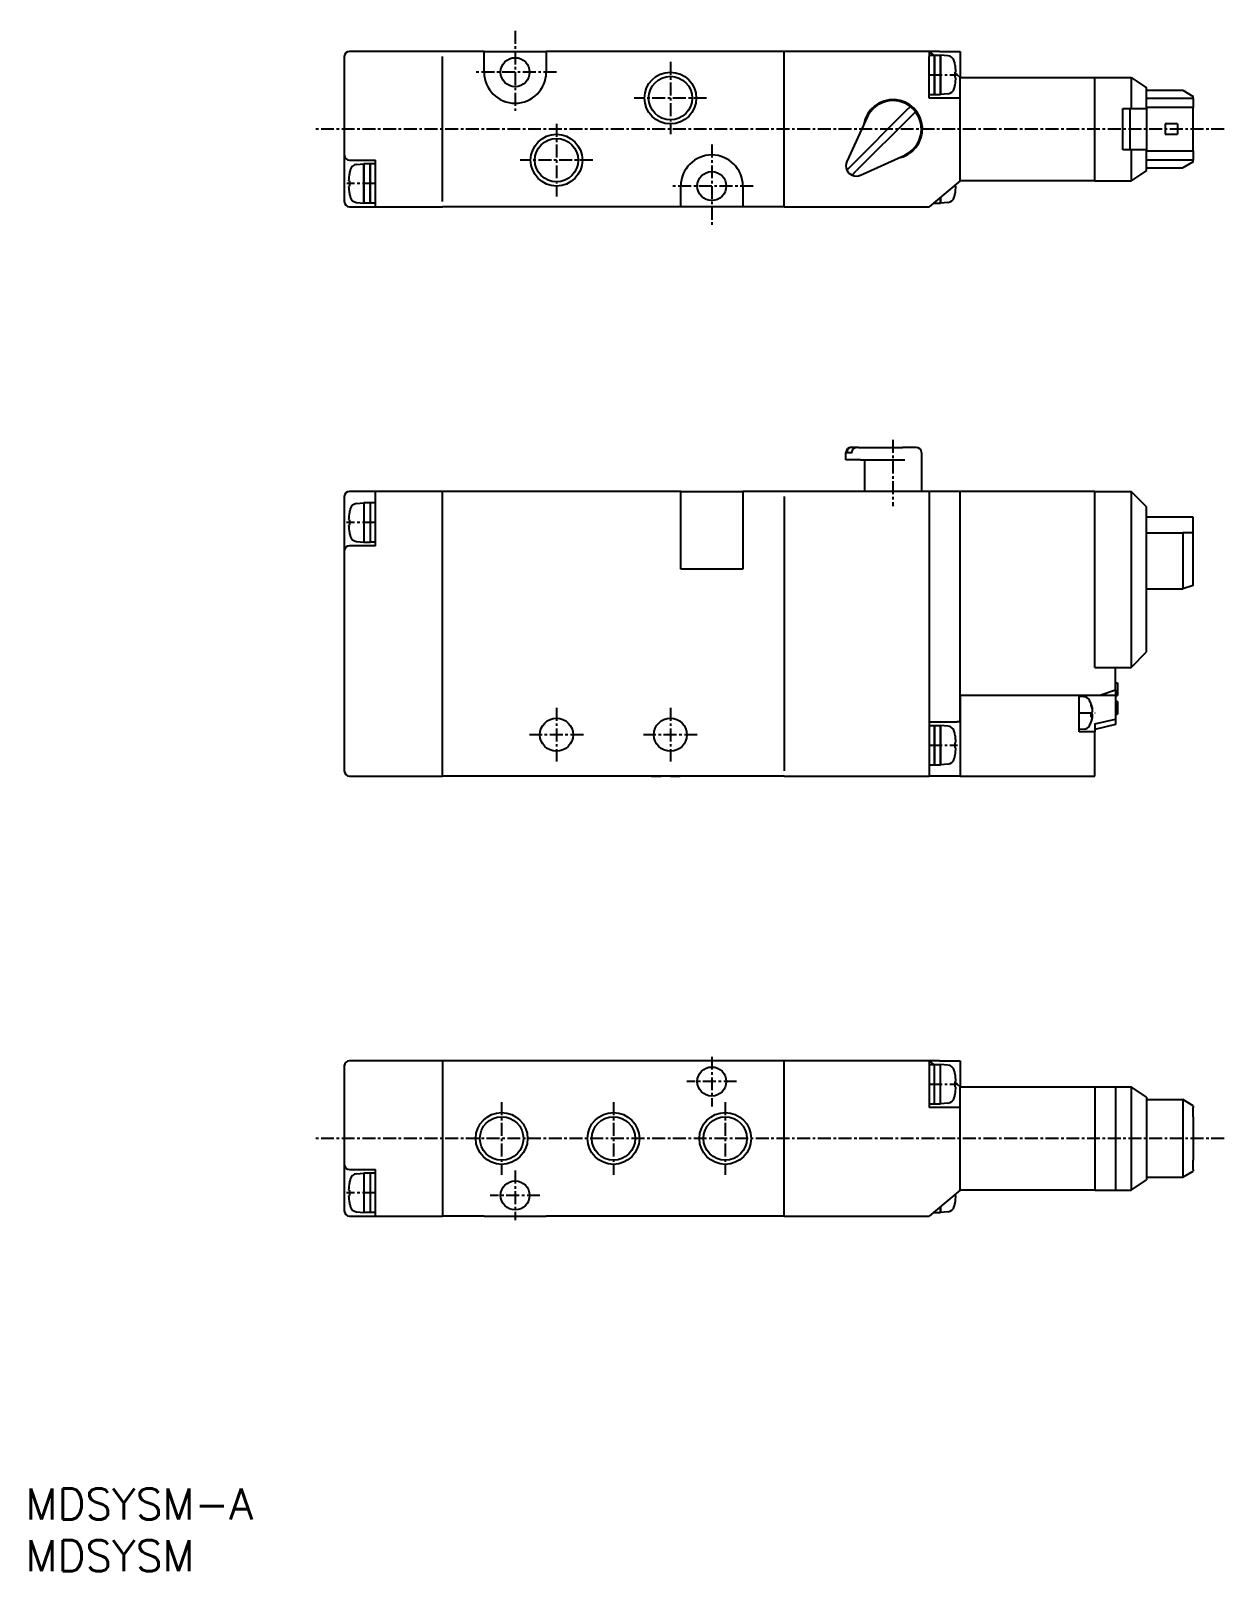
# Model space of a CAD drawing. Extents: x 1 to 116, y 0 to 149.
import ezdxf

# ---------------------------------------------------------------- set-up
doc = ezdxf.new("R2010")
doc.units = 0
doc.linetypes.add('CENTER', pattern=[2, 1.25, -0.25, 0.25, -0.25])
doc.layers.get('0').update_dxf_attribs({"linetype": 'CONTINUOUS'})
doc.layers.add('CENTER', color=1, linetype='CENTER')
doc.styles.get("Standard").update_dxf_attribs({"font": 'txt.shx'})

# ---------------------------------------------------------------- blocks, each defined once
blk = doc.blocks.new('*U17')
at = {"color": 7, "linetype": 'CONTINUOUS'}
blk.add_text('MDSYSM', height=3, dxfattribs=at).set_placement((0, 0))
blk = doc.blocks.new('*U18')
at = {"color": 7, "linetype": 'CONTINUOUS'}
blk.add_text('MDSYSM-A', height=3, dxfattribs=at).set_placement((0, 5))

msp = doc.modelspace()

# ---------------------------------------------------------------- linework, layer by layer
at = {"color": 7, "linetype": 'CONTINUOUS'}
for p, q in [((30.8, 146.3), (30.8, 136.8)), ((40.3, 146.8), (31.3, 146.8)), ((44.3, 146.8), (40.3, 146.8)), ((40.3, 132.3), (40.3, 146.3)), ((44.3, 146.8), (50.3, 146.8)), ((44.3, 144.8), (44.3, 146.8)), ((50.3, 146.8), (50.3, 144.8)), ((73.3, 146.8), (50.3, 146.8)), ((87.3, 146.8), (73.3, 146.8)), ((73.3, 131.8), (73.3, 146.8)), ((87.3, 146.8), (87.72, 146.45)), ((88.3, 146.8), (87.3, 146.8)), ((87.3, 146.8), (87.3, 146.3)), ((87.3, 146.45), (87.8, 146.45)), ((87.3, 142.3), (87.3, 146.3)), ((87.8, 146.45), (88.4, 146.45)), ((87.8, 142.65), (87.8, 146.45)), ((87.8, 146.45), (87.8, 142.65)), ((88.3, 146.8), (90.3, 146.8)), ((89.11, 146.38), (88.4, 146.45)), ((88.4, 142.65), (88.4, 146.45)), ((88.4, 146.45), (88.4, 142.65)), ((90.3, 146.8), (90.3, 144.3)), ((89.8, 145.52), (89.8, 145.52)), ((89.89, 144.8), (89.8, 144.8)), ((89.8, 144.71), (90, 144.55)), ((90, 144.55), (90.3, 144.3)), ((89.8, 144.29), (89.89, 144.29)), ((89.8, 143.57), (89.8, 143.57)), ((90.3, 144.3), (103.3, 144.3)), ((90.3, 134.3), (90.3, 144.3)), ((103.3, 134.3), (103.3, 144.3)), ((103.3, 144.3), (106.8, 144.3)), ((106.8, 144.3), (108.3, 143.3)), ((106.8, 144.3), (106.8, 141.3)), ((108.3, 141.3), (108.3, 143.3)), ((108.3, 143.05), (111.8, 143.05)), ((111.8, 143.05), (112.8, 142.45)), ((85.12, 141.12), (85.48, 141.47)), ((87.3, 142.65), (87.8, 142.65)), ((90.3, 142.3), (87.3, 142.3)), ((87.8, 142.65), (88.4, 142.65)), ((89.11, 142.71), (88.4, 142.65)), ((108.3, 142.3), (112.8, 142.3)), ((112.8, 141.4), (108.3, 141.4)), ((112.8, 142.3), (112.8, 142.45)), ((112.8, 142.3), (112.8, 141.4)), ((112.8, 137.2), (112.8, 141.4)), ((81.3, 140.44), (79.35, 136.18)), ((79.76, 135.76), (85.12, 141.12)), ((85.62, 140.62), (80.26, 135.26)), ((85.62, 140.62), (85.98, 140.98)), ((106, 141.3), (106.8, 141.3)), ((106, 137.3), (106, 141.3)), ((106.72, 137.3), (106.72, 141.3)), ((106.8, 141.3), (108.3, 141.3)), ((108.3, 141.3), (108.3, 137.3)), ((111.3, 139.8), (110.1, 139.8)), ((110.1, 139.8), (110.1, 138.8)), ((110.1, 138.8), (111.3, 138.8)), ((111.3, 139.8), (111.3, 138.8)), ((106.8, 137.3), (106, 137.3)), ((106.8, 137.3), (106.8, 134.3)), ((108.3, 137.3), (106.8, 137.3)), ((108.3, 135.3), (108.3, 137.3)), ((108.3, 137.2), (112.8, 137.2)), ((112.8, 137.2), (112.8, 136.3)), ((30.8, 136.8), (30.8, 134.05)), ((31.3, 136.3), (33.8, 136.3)), ((31.99, 135.88), (32.7, 135.95)), ((32.7, 135.95), (32.7, 132.15)), ((33.3, 135.95), (32.7, 135.95)), ((32.7, 132.15), (32.7, 135.95)), ((33.3, 135.95), (33.3, 132.15)), ((33.8, 135.95), (33.3, 135.95)), ((33.3, 132.15), (33.3, 135.95)), ((33.8, 131.8), (33.8, 136.3)), ((79.35, 135.35), (79.76, 135.76)), ((80.68, 134.85), (84.94, 136.79)), ((112.8, 136.3), (108.3, 136.3)), ((108.3, 135.55), (111.8, 135.55)), ((112.8, 136.15), (111.8, 135.55)), ((112.8, 136.15), (112.8, 136.3)), ((30.8, 134.05), (30.8, 132.3)), ((31.3, 134.3), (31.21, 134.3)), ((31.3, 135.02), (31.3, 135.02)), ((79.85, 134.85), (80.26, 135.26)), ((90.3, 134.3), (87.9, 132.3)), ((103.3, 134.3), (90.3, 134.3)), ((103.3, 134.3), (106.8, 134.3)), ((108.3, 135.3), (106.8, 134.3)), ((31.21, 133.79), (31.3, 133.79)), ((31.3, 133.07), (31.3, 133.07)), ((63.3, 131.8), (63.3, 133.8)), ((69.3, 133.8), (69.3, 131.8)), ((88.4, 132.15), (88.4, 132.71)), ((88.4, 132.71), (88.4, 132.15)), ((89.8, 133.79), (89.89, 133.79)), ((89.8, 133.07), (89.8, 133.07)), ((31.3, 131.8), (33.8, 131.8)), ((31.99, 132.21), (32.7, 132.15)), ((33.3, 132.15), (32.7, 132.15)), ((33.8, 132.15), (33.3, 132.15)), ((33.8, 131.8), (40.3, 131.8)), ((63.3, 131.8), (40.3, 131.8)), ((69.3, 131.8), (63.3, 131.8)), ((73.3, 131.8), (69.3, 131.8)), ((73.3, 131.8), (87.3, 131.8)), ((87.9, 132.3), (87.3, 131.8)), ((87.72, 132.15), (87.8, 132.15)), ((87.8, 132.15), (87.8, 132.21)), ((87.8, 132.21), (87.8, 132.15)), ((87.8, 132.15), (88.4, 132.15)), ((89.11, 132.21), (88.4, 132.15)), ((79.26, 107.35), (79.26, 108.05)), ((80.68, 107.35), (79.26, 107.35)), ((79.35, 108.05), (79.85, 108.05)), ((79.81, 108.55), (79.76, 108.55)), ((80.26, 108.55), (79.76, 108.55)), ((80.47, 108.55), (80.26, 108.55)), ((80.47, 108.55), (84.73, 108.55)), ((80.68, 107.35), (84.94, 107.35)), ((81.05, 107.35), (81.05, 104.3)), ((86.05, 108.55), (84.73, 108.55)), ((86.55, 108.05), (86.55, 104.3)), ((40.3, 104.3), (31.3, 104.3)), ((33.8, 99.05), (33.8, 104.3)), ((40.3, 76.8), (40.3, 104.3)), ((63.3, 104.3), (40.3, 104.3)), ((63.3, 96.8), (63.3, 104.3)), ((63.3, 104.3), (69.3, 104.3)), ((65.62, 104.3), (66.05, 104.3)), ((65.69, 104.3), (66.42, 104.3)), ((66.05, 104.3), (66.67, 104.3)), ((66.42, 104.3), (66.58, 104.3)), ((66.58, 104.3), (66.65, 104.3)), ((66.65, 104.3), (66.67, 104.3)), ((69.3, 104.3), (69.3, 96.8)), ((73.3, 104.3), (69.3, 104.3)), ((87.3, 104.3), (73.3, 104.3)), ((84.93, 104.3), (84.91, 104.3)), ((84.94, 104.3), (84.93, 104.3)), ((90.3, 104.3), (87.3, 104.3)), ((87.3, 104.3), (87.3, 82.05)), ((90.3, 82.03), (90.3, 104.3)), ((103.3, 104.3), (90.3, 104.3)), ((103.3, 87.3), (103.3, 104.3)), ((103.3, 104.3), (106.8, 104.3)), ((106.8, 104.3), (106.8, 87.3)), ((108.3, 102.8), (106.8, 104.3)), ((30.8, 103.8), (30.8, 101.3)), ((31.99, 103.13), (32.7, 103.2)), ((32.7, 103.2), (32.7, 99.4)), ((33.3, 103.2), (32.7, 103.2)), ((33.3, 103.2), (33.3, 99.4)), ((33.8, 103.2), (33.3, 103.2)), ((73.3, 103.8), (73.3, 77.3)), ((108.3, 88.8), (108.3, 102.8)), ((30.8, 101.3), (30.8, 98.55)), ((31.3, 101.55), (31.21, 101.55)), ((31.3, 102.27), (31.3, 102.27)), ((112.8, 101.8), (108.3, 101.8)), ((112.8, 100.3), (112.8, 101.8)), ((31.21, 101.04), (31.3, 101.04)), ((31.3, 100.32), (31.3, 100.32)), ((108.3, 100.3), (111.8, 100.3)), ((111.8, 100.3), (111.8, 94.9)), ((112.8, 100.3), (111.8, 100.3)), ((112.8, 95.2), (112.8, 100.3)), ((30.8, 98.55), (30.8, 77.3)), ((33.8, 99.05), (31.3, 99.05)), ((31.99, 99.46), (32.7, 99.4)), ((32.7, 99.4), (33.3, 99.4)), ((33.8, 99.4), (33.3, 99.4)), ((69.3, 96.8), (63.3, 96.8)), ((108.3, 94.9), (111.8, 94.9)), ((112.8, 95.2), (111.8, 94.9)), ((106.8, 87.3), (108.3, 88.8)), ((103.3, 87.3), (106.8, 87.3)), ((105.3, 85.1), (105.3, 87.3)), ((105.3, 85.1), (103.8, 84.6)), ((105.3, 85.8), (105.5, 85.8)), ((105.3, 85.1), (105.3, 84.6)), ((105.5, 85.8), (105.5, 84.6)), ((90.3, 84.6), (90.3, 76.8)), ((105.3, 84.6), (90.3, 84.6)), ((101.8, 81.08), (101.8, 84.6)), ((102.27, 84.45), (101.8, 84.5)), ((103.02, 83.41), (103.04, 83.42)), ((103.04, 83.42), (103.04, 83.31)), ((105.3, 84.6), (105.5, 84.6)), ((105.3, 84.6), (105.3, 82.32)), ((105.5, 84), (105.3, 84)), ((105.5, 84), (105.5, 82.8)), ((87.3, 82.05), (87.3, 76.8)), ((87.3, 82.05), (90, 82.05)), ((102.95, 82.78), (103.04, 82.8)), ((102.95, 82.58), (103.04, 82.56)), ((103.04, 83.31), (103.04, 83)), ((103.04, 82.8), (103.04, 82.56)), ((103.04, 82.56), (103.04, 82.37)), ((103.3, 81.86), (105.3, 82.31)), ((103.3, 81.86), (103.3, 81.08)), ((105.3, 82.8), (105.5, 82.8)), ((105.3, 82.32), (105.3, 81.8)), ((87.3, 81.7), (87.8, 81.7)), ((87.8, 81.7), (88.4, 81.7)), ((87.8, 77.9), (87.8, 81.7)), ((87.8, 81.7), (87.8, 77.9)), ((89.11, 81.63), (88.4, 81.7)), ((88.4, 77.9), (88.4, 81.7)), ((88.4, 81.7), (88.4, 77.9)), ((89.8, 80.77), (89.8, 80.77)), ((102.27, 81.34), (101.8, 81.3)), ((103.3, 81.08), (101.8, 81.08)), ((105.3, 81.8), (103.3, 81.3)), ((103.3, 76.8), (103.3, 81.08)), ((89.89, 80.05), (89.8, 80.05)), ((89.8, 79.54), (89.89, 79.54)), ((87.3, 77.9), (87.8, 77.9)), ((87.8, 77.9), (88.4, 77.9)), ((89.11, 77.96), (88.4, 77.9)), ((89.8, 78.82), (89.8, 78.82)), ((31.3, 76.8), (40.3, 76.8)), ((73.3, 76.8), (40.3, 76.8)), ((60.48, 76.8), (60.51, 76.8)), ((60.51, 76.8), (60.64, 76.8)), ((60.64, 76.8), (61.42, 76.8)), ((62.32, 76.8), (62.37, 76.8)), ((62.37, 76.8), (62.54, 76.8)), ((62.54, 76.8), (62.94, 76.8)), ((62.94, 76.8), (63.25, 76.8)), ((73.3, 76.8), (87.3, 76.8)), ((90.3, 76.8), (87.3, 76.8)), ((90.3, 76.8), (103.3, 76.8)), ((40.3, 49.3), (31.3, 49.3)), ((40.3, 49.3), (40.3, 34.3)), ((63.3, 49.3), (40.3, 49.3)), ((69.3, 49.3), (63.3, 49.3)), ((73.3, 49.3), (69.3, 49.3)), ((73.3, 34.3), (73.3, 49.3)), ((87.3, 49.3), (73.3, 49.3)), ((87.3, 49.3), (87.72, 48.95)), ((88.3, 49.3), (87.3, 49.3)), ((87.3, 49.3), (87.3, 44.8)), ((88.3, 49.3), (90.3, 49.3)), ((90.3, 49.3), (90.3, 46.8)), ((30.8, 48.8), (30.8, 39.3)), ((87.3, 48.95), (87.8, 48.95)), ((87.8, 48.95), (88.4, 48.95)), ((87.8, 45.15), (87.8, 48.95)), ((89.11, 48.88), (88.4, 48.95)), ((88.4, 45.15), (88.4, 48.95)), ((89.8, 48.02), (89.8, 48.02)), ((89.89, 47.3), (89.8, 47.3)), ((89.8, 47.21), (90, 47.05)), ((89.8, 46.79), (89.89, 46.79)), ((90, 47.05), (90.3, 46.8)), ((90.3, 36.8), (90.3, 46.8)), ((90.3, 46.8), (103.3, 46.8)), ((103.3, 46.8), (106.8, 46.8)), ((103.3, 46.8), (103.3, 36.8)), ((105.3, 46.8), (105.3, 36.8)), ((108.3, 45.8), (106.8, 46.8)), ((106.8, 46.8), (106.8, 36.8)), ((87.3, 45.15), (87.8, 45.15)), ((90.3, 44.8), (87.3, 44.8)), ((87.8, 45.15), (88.4, 45.15)), ((89.11, 45.21), (88.4, 45.15)), ((89.8, 46.07), (89.8, 46.07)), ((108.3, 45.8), (108.3, 37.8)), ((108.3, 45.55), (111.8, 45.55)), ((112.8, 44.95), (111.8, 45.55)), ((111.8, 45.55), (111.8, 38.05)), ((112.8, 44.95), (112.8, 44.8)), ((112.8, 43.9), (112.8, 44.8)), ((112.8, 43.9), (112.8, 39.7)), ((30.8, 39.3), (30.8, 36.55)), ((31.3, 38.8), (33.8, 38.8)), ((33.8, 34.3), (33.8, 38.8)), ((112.8, 38.8), (112.8, 39.7)), ((112.8, 38.8), (112.8, 38.65)), ((31.3, 37.52), (31.3, 37.52)), ((31.99, 38.38), (32.7, 38.45)), ((32.7, 38.45), (32.7, 34.65)), ((33.3, 38.45), (32.7, 38.45)), ((33.3, 38.45), (33.3, 34.65)), ((33.8, 38.45), (33.3, 38.45)), ((106.8, 36.8), (108.3, 37.8)), ((108.3, 38.05), (111.8, 38.05)), ((111.8, 38.05), (112.8, 38.65)), ((30.8, 36.55), (30.8, 34.8)), ((31.3, 36.8), (31.21, 36.8)), ((31.21, 36.29), (31.3, 36.29)), ((90.3, 36.8), (87.9, 34.8)), ((89.8, 36.29), (89.89, 36.29)), ((103.3, 36.8), (90.3, 36.8)), ((103.3, 36.8), (106.8, 36.8)), ((31.3, 35.57), (31.3, 35.57)), ((31.3, 34.3), (33.8, 34.3)), ((31.99, 34.71), (32.7, 34.65)), ((33.3, 34.65), (32.7, 34.65)), ((33.8, 34.65), (33.3, 34.65)), ((33.8, 34.3), (40.3, 34.3)), ((44.3, 34.3), (40.3, 34.3)), ((44.3, 34.3), (50.3, 34.3)), ((73.3, 34.3), (50.3, 34.3)), ((73.3, 34.3), (87.3, 34.3)), ((87.9, 34.8), (87.3, 34.3)), ((87.72, 34.65), (87.8, 34.65)), ((87.8, 34.65), (87.8, 34.71)), ((87.8, 34.71), (87.8, 34.65)), ((87.8, 34.65), (88.4, 34.65)), ((88.4, 34.65), (88.4, 35.21)), ((88.4, 35.21), (88.4, 34.65)), ((89.11, 34.71), (88.4, 34.65)), ((89.8, 35.57), (89.8, 35.57))]:
    msp.add_line(p, q, dxfattribs=at)
for points in [[(89.8, 144.29, 0), (89.8, 144.3, 0), (89.8, 144.3, 0), (89.8, 144.31, 0), (89.8, 144.31, 0), (89.8, 144.31, 0), (89.8, 144.32, 0), (89.8, 144.32, 0), (89.8, 144.32, 0), (89.8, 144.33, 0), (89.8, 144.33, 0), (89.8, 144.34, 0), (89.8, 144.34, 0), (89.8, 144.34, 0), (89.8, 144.35, 0), (89.8, 144.35, 0), (89.8, 144.36, 0), (89.8, 144.36, 0), (89.8, 144.36, 0), (89.8, 144.37, 0), (89.8, 144.37, 0), (89.8, 144.38, 0), (89.8, 144.38, 0), (89.8, 144.38, 0), (89.8, 144.39, 0), (89.8, 144.39, 0), (89.8, 144.4, 0), (89.8, 144.4, 0), (89.8, 144.4, 0), (89.8, 144.41, 0), (89.8, 144.41, 0), (89.8, 144.42, 0), (89.8, 144.42, 0), (89.8, 144.42, 0), (89.8, 144.43, 0), (89.8, 144.43, 0), (89.8, 144.44, 0), (89.8, 144.44, 0), (89.8, 144.44, 0), (89.8, 144.45, 0), (89.8, 144.45, 0), (89.8, 144.46, 0), (89.8, 144.46, 0), (89.8, 144.46, 0), (89.8, 144.47, 0), (89.8, 144.47, 0), (89.8, 144.47, 0), (89.8, 144.48, 0), (89.8, 144.48, 0), (89.8, 144.49, 0), (89.8, 144.49, 0), (89.8, 144.5, 0), (89.8, 144.5, 0), (89.8, 144.5, 0), (89.8, 144.51, 0), (89.8, 144.51, 0), (89.8, 144.51, 0), (89.8, 144.52, 0), (89.8, 144.52, 0), (89.8, 144.53, 0), (89.8, 144.53, 0), (89.8, 144.53, 0), (89.8, 144.54, 0), (89.8, 144.54, 0), (89.8, 144.55, 0), (89.8, 144.55, 0), (89.8, 144.55, 0), (89.8, 144.56, 0), (89.8, 144.56, 0), (89.8, 144.57, 0), (89.8, 144.57, 0), (89.8, 144.57, 0), (89.8, 144.58, 0), (89.8, 144.58, 0), (89.8, 144.59, 0), (89.8, 144.59, 0), (89.8, 144.59, 0), (89.8, 144.6, 0), (89.8, 144.6, 0), (89.8, 144.6, 0), (89.8, 144.61, 0), (89.8, 144.61, 0), (89.8, 144.62, 0), (89.8, 144.62, 0), (89.8, 144.62, 0), (89.8, 144.63, 0), (89.8, 144.63, 0), (89.8, 144.64, 0), (89.8, 144.64, 0), (89.8, 144.65, 0), (89.8, 144.65, 0), (89.8, 144.65, 0), (89.8, 144.66, 0), (89.8, 144.66, 0), (89.8, 144.66, 0), (89.8, 144.67, 0), (89.8, 144.67, 0), (89.8, 144.68, 0), (89.8, 144.68, 0), (89.8, 144.68, 0), (89.8, 144.69, 0), (89.8, 144.69, 0), (89.8, 144.7, 0), (89.8, 144.7, 0), (89.8, 144.7, 0), (89.8, 144.71, 0), (89.8, 144.71, 0), (89.8, 144.72, 0), (89.8, 144.72, 0), (89.8, 144.72, 0), (89.8, 144.73, 0), (89.8, 144.73, 0), (89.8, 144.74, 0), (89.8, 144.74, 0), (89.8, 144.74, 0), (89.8, 144.75, 0), (89.8, 144.75, 0), (89.8, 144.75, 0), (89.8, 144.76, 0), (89.8, 144.76, 0), (89.8, 144.77, 0), (89.8, 144.77, 0), (89.8, 144.78, 0), (89.8, 144.78, 0), (89.8, 144.78, 0), (89.8, 144.79, 0), (89.8, 144.79, 0), (89.8, 144.79, 0), (89.8, 144.8, 0)], [(31.3, 134.3, 0), (31.3, 134.29, 0), (31.3, 134.29, 0), (31.3, 134.29, 0), (31.3, 134.28, 0), (31.3, 134.28, 0), (31.3, 134.28, 0), (31.3, 134.27, 0), (31.3, 134.27, 0), (31.3, 134.26, 0), (31.3, 134.26, 0), (31.3, 134.25, 0), (31.3, 134.25, 0), (31.3, 134.25, 0), (31.3, 134.24, 0), (31.3, 134.24, 0), (31.3, 134.24, 0), (31.3, 134.23, 0), (31.3, 134.23, 0), (31.3, 134.22, 0), (31.3, 134.22, 0), (31.3, 134.22, 0), (31.3, 134.21, 0), (31.3, 134.21, 0), (31.3, 134.2, 0), (31.3, 134.2, 0), (31.3, 134.2, 0), (31.3, 134.19, 0), (31.3, 134.19, 0), (31.3, 134.18, 0), (31.3, 134.18, 0), (31.3, 134.18, 0), (31.3, 134.17, 0), (31.3, 134.17, 0), (31.3, 134.16, 0), (31.3, 134.16, 0), (31.3, 134.16, 0), (31.3, 134.15, 0), (31.3, 134.15, 0), (31.3, 134.15, 0), (31.3, 134.14, 0), (31.3, 134.14, 0), (31.3, 134.13, 0), (31.3, 134.13, 0), (31.3, 134.12, 0), (31.3, 134.12, 0), (31.3, 134.12, 0), (31.3, 134.11, 0), (31.3, 134.11, 0), (31.3, 134.1, 0), (31.3, 134.1, 0), (31.3, 134.1, 0), (31.3, 134.09, 0), (31.3, 134.09, 0), (31.3, 134.09, 0), (31.3, 134.08, 0), (31.3, 134.08, 0), (31.3, 134.07, 0), (31.3, 134.07, 0), (31.3, 134.07, 0), (31.3, 134.06, 0), (31.3, 134.06, 0), (31.3, 134.05, 0), (31.3, 134.05, 0), (31.3, 134.05, 0), (31.3, 134.04, 0), (31.3, 134.04, 0), (31.3, 134.03, 0), (31.3, 134.03, 0), (31.3, 134.03, 0), (31.3, 134.02, 0), (31.3, 134.02, 0), (31.3, 134.01, 0), (31.3, 134.01, 0), (31.3, 134.01, 0), (31.3, 134, 0), (31.3, 134, 0), (31.3, 134, 0), (31.3, 133.99, 0), (31.3, 133.99, 0), (31.3, 133.98, 0), (31.3, 133.98, 0), (31.3, 133.97, 0), (31.3, 133.97, 0), (31.3, 133.97, 0), (31.3, 133.96, 0), (31.3, 133.96, 0), (31.3, 133.96, 0), (31.3, 133.95, 0), (31.3, 133.95, 0), (31.3, 133.94, 0), (31.3, 133.94, 0), (31.3, 133.94, 0), (31.3, 133.93, 0), (31.3, 133.93, 0), (31.3, 133.92, 0), (31.3, 133.92, 0), (31.3, 133.92, 0), (31.3, 133.91, 0), (31.3, 133.91, 0), (31.3, 133.9, 0), (31.3, 133.9, 0), (31.3, 133.9, 0), (31.3, 133.89, 0), (31.3, 133.89, 0), (31.3, 133.88, 0), (31.3, 133.88, 0), (31.3, 133.88, 0), (31.3, 133.87, 0), (31.3, 133.87, 0), (31.3, 133.86, 0), (31.3, 133.86, 0), (31.3, 133.86, 0), (31.3, 133.85, 0), (31.3, 133.85, 0), (31.3, 133.84, 0), (31.3, 133.84, 0), (31.3, 133.84, 0), (31.3, 133.83, 0), (31.3, 133.83, 0), (31.3, 133.82, 0), (31.3, 133.82, 0), (31.3, 133.82, 0), (31.3, 133.81, 0), (31.3, 133.81, 0), (31.3, 133.81, 0), (31.3, 133.8, 0), (31.3, 133.8, 0), (31.3, 133.79, 0)], [(89.8, 133.79, 0), (89.8, 133.79, 0), (89.8, 133.79, 0), (89.8, 133.8, 0), (89.8, 133.8, 0), (89.8, 133.8, 0), (89.8, 133.8, 0), (89.8, 133.8, 0), (89.8, 133.8, 0), (89.8, 133.8, 0), (89.8, 133.8, 0), (89.8, 133.8, 0), (89.8, 133.8, 0), (89.8, 133.8, 0), (89.8, 133.8, 0), (89.8, 133.8, 0), (89.8, 133.8, 0), (89.8, 133.81, 0), (89.8, 133.81, 0), (89.8, 133.81, 0), (89.8, 133.81, 0), (89.8, 133.81, 0), (89.8, 133.81, 0), (89.8, 133.81, 0), (89.8, 133.81, 0), (89.8, 133.81, 0), (89.8, 133.81, 0), (89.8, 133.81, 0), (89.8, 133.81, 0), (89.8, 133.81, 0), (89.8, 133.81, 0), (89.8, 133.81, 0), (89.8, 133.81, 0), (89.8, 133.82, 0), (89.8, 133.82, 0), (89.8, 133.82, 0), (89.8, 133.82, 0), (89.8, 133.82, 0), (89.8, 133.82, 0), (89.8, 133.82, 0), (89.8, 133.82, 0), (89.8, 133.82, 0), (89.8, 133.82, 0), (89.8, 133.82, 0), (89.8, 133.82, 0), (89.8, 133.82, 0), (89.8, 133.82, 0), (89.8, 133.82, 0), (89.8, 133.83, 0), (89.8, 133.83, 0), (89.8, 133.83, 0), (89.8, 133.83, 0), (89.8, 133.83, 0), (89.8, 133.83, 0), (89.8, 133.83, 0), (89.8, 133.83, 0), (89.8, 133.83, 0), (89.8, 133.83, 0), (89.8, 133.83, 0), (89.8, 133.83, 0), (89.8, 133.83, 0), (89.8, 133.84, 0), (89.8, 133.84, 0), (89.8, 133.84, 0), (89.8, 133.84, 0), (89.8, 133.84, 0), (89.8, 133.84, 0), (89.8, 133.84, 0), (89.8, 133.84, 0), (89.8, 133.84, 0), (89.8, 133.84, 0), (89.8, 133.84, 0), (89.8, 133.84, 0), (89.8, 133.84, 0), (89.8, 133.84, 0), (89.8, 133.84, 0), (89.8, 133.84, 0), (89.8, 133.85, 0), (89.8, 133.85, 0), (89.8, 133.85, 0), (89.8, 133.85, 0), (89.8, 133.85, 0), (89.8, 133.85, 0), (89.8, 133.85, 0), (89.8, 133.85, 0), (89.8, 133.85, 0), (89.8, 133.85, 0), (89.8, 133.85, 0), (89.8, 133.85, 0), (89.8, 133.85, 0), (89.8, 133.85, 0), (89.8, 133.85, 0), (89.8, 133.86, 0), (89.8, 133.86, 0), (89.8, 133.86, 0), (89.8, 133.86, 0), (89.8, 133.86, 0), (89.8, 133.86, 0), (89.8, 133.86, 0), (89.8, 133.86, 0), (89.8, 133.86, 0), (89.8, 133.86, 0), (89.8, 133.86, 0), (89.8, 133.86, 0), (89.8, 133.86, 0), (89.8, 133.87, 0), (89.8, 133.87, 0), (89.8, 133.87, 0), (89.8, 133.87, 0), (89.8, 133.87, 0), (89.8, 133.87, 0), (89.8, 133.87, 0), (89.8, 133.87, 0), (89.8, 133.87, 0), (89.8, 133.87, 0), (89.8, 133.87, 0), (89.8, 133.87, 0), (89.8, 133.87, 0), (89.8, 133.87, 0), (89.8, 133.87, 0), (89.8, 133.88, 0), (89.8, 133.88, 0), (89.8, 133.88, 0), (89.8, 133.88, 0), (89.8, 133.88, 0), (89.8, 133.88, 0), (89.8, 133.88, 0), (89.8, 133.88, 0), (89.8, 133.88, 0)], [(31.3, 101.55, 0), (31.3, 101.55, 0), (31.3, 101.54, 0), (31.3, 101.54, 0), (31.3, 101.53, 0), (31.3, 101.53, 0), (31.3, 101.53, 0), (31.3, 101.52, 0), (31.3, 101.52, 0), (31.3, 101.51, 0), (31.3, 101.51, 0), (31.3, 101.5, 0), (31.3, 101.5, 0), (31.3, 101.5, 0), (31.3, 101.49, 0), (31.3, 101.49, 0), (31.3, 101.48, 0), (31.3, 101.48, 0), (31.3, 101.48, 0), (31.3, 101.47, 0), (31.3, 101.47, 0), (31.3, 101.47, 0), (31.3, 101.46, 0), (31.3, 101.46, 0), (31.3, 101.45, 0), (31.3, 101.45, 0), (31.3, 101.45, 0), (31.3, 101.44, 0), (31.3, 101.44, 0), (31.3, 101.43, 0), (31.3, 101.43, 0), (31.3, 101.43, 0), (31.3, 101.42, 0), (31.3, 101.42, 0), (31.3, 101.41, 0), (31.3, 101.41, 0), (31.3, 101.41, 0), (31.3, 101.4, 0), (31.3, 101.4, 0), (31.3, 101.39, 0), (31.3, 101.39, 0), (31.3, 101.39, 0), (31.3, 101.38, 0), (31.3, 101.38, 0), (31.3, 101.38, 0), (31.3, 101.37, 0), (31.3, 101.37, 0), (31.3, 101.36, 0), (31.3, 101.36, 0), (31.3, 101.36, 0), (31.3, 101.35, 0), (31.3, 101.35, 0), (31.3, 101.34, 0), (31.3, 101.34, 0), (31.3, 101.33, 0), (31.3, 101.33, 0), (31.3, 101.33, 0), (31.3, 101.32, 0), (31.3, 101.32, 0), (31.3, 101.32, 0), (31.3, 101.31, 0), (31.3, 101.31, 0), (31.3, 101.3, 0), (31.3, 101.3, 0), (31.3, 101.3, 0), (31.3, 101.29, 0), (31.3, 101.29, 0), (31.3, 101.28, 0), (31.3, 101.28, 0), (31.3, 101.28, 0), (31.3, 101.27, 0), (31.3, 101.27, 0), (31.3, 101.26, 0), (31.3, 101.26, 0), (31.3, 101.26, 0), (31.3, 101.25, 0), (31.3, 101.25, 0), (31.3, 101.25, 0), (31.3, 101.24, 0), (31.3, 101.24, 0), (31.3, 101.23, 0), (31.3, 101.23, 0), (31.3, 101.22, 0), (31.3, 101.22, 0), (31.3, 101.22, 0), (31.3, 101.21, 0), (31.3, 101.21, 0), (31.3, 101.2, 0), (31.3, 101.2, 0), (31.3, 101.2, 0), (31.3, 101.19, 0), (31.3, 101.19, 0), (31.3, 101.19, 0), (31.3, 101.18, 0), (31.3, 101.18, 0), (31.3, 101.17, 0), (31.3, 101.17, 0), (31.3, 101.17, 0), (31.3, 101.16, 0), (31.3, 101.16, 0), (31.3, 101.15, 0), (31.3, 101.15, 0), (31.3, 101.15, 0), (31.3, 101.14, 0), (31.3, 101.14, 0), (31.3, 101.13, 0), (31.3, 101.13, 0), (31.3, 101.13, 0), (31.3, 101.12, 0), (31.3, 101.12, 0), (31.3, 101.11, 0), (31.3, 101.11, 0), (31.3, 101.11, 0), (31.3, 101.1, 0), (31.3, 101.1, 0), (31.3, 101.09, 0), (31.3, 101.09, 0), (31.3, 101.09, 0), (31.3, 101.08, 0), (31.3, 101.08, 0), (31.3, 101.08, 0), (31.3, 101.07, 0), (31.3, 101.07, 0), (31.3, 101.06, 0), (31.3, 101.06, 0), (31.3, 101.06, 0), (31.3, 101.05, 0), (31.3, 101.05, 0), (31.3, 101.04, 0)], [(102.94, 83.66, 0), (102.94, 83.66, 0), (102.94, 83.66, 0), (102.94, 83.66, 0), (102.94, 83.67, 0), (102.94, 83.67, 0), (102.94, 83.67, 0), (102.94, 83.67, 0), (102.94, 83.67, 0), (102.94, 83.67, 0), (102.94, 83.67, 0), (102.94, 83.67, 0), (102.94, 83.67, 0), (102.94, 83.67, 0), (102.94, 83.68, 0), (102.94, 83.68, 0), (102.95, 83.68, 0), (102.95, 83.68, 0), (102.95, 83.68, 0), (102.95, 83.68, 0), (102.95, 83.68, 0), (102.95, 83.68, 0), (102.95, 83.68, 0), (102.95, 83.68, 0), (102.95, 83.69, 0), (102.95, 83.69, 0), (102.95, 83.69, 0), (102.95, 83.69, 0), (102.95, 83.69, 0), (102.95, 83.69, 0), (102.95, 83.69, 0), (102.95, 83.69, 0), (102.95, 83.69, 0), (102.95, 83.69, 0), (102.95, 83.69, 0), (102.95, 83.69, 0), (102.95, 83.7, 0), (102.95, 83.7, 0), (102.95, 83.7, 0), (102.95, 83.7, 0), (102.95, 83.7, 0), (102.95, 83.7, 0), (102.95, 83.7, 0), (102.95, 83.7, 0), (102.95, 83.7, 0), (102.95, 83.7, 0), (102.95, 83.7, 0), (102.95, 83.71, 0), (102.95, 83.71, 0), (102.95, 83.71, 0), (102.95, 83.71, 0), (102.95, 83.71, 0), (102.95, 83.71, 0), (102.95, 83.71, 0), (102.95, 83.71, 0), (102.95, 83.71, 0), (102.95, 83.71, 0), (102.95, 83.71, 0), (102.95, 83.71, 0), (102.95, 83.72, 0), (102.95, 83.72, 0), (102.95, 83.72, 0), (102.95, 83.72, 0), (102.95, 83.72, 0), (102.95, 83.72, 0), (102.95, 83.72, 0), (102.95, 83.72, 0), (102.95, 83.72, 0), (102.95, 83.72, 0), (102.95, 83.72, 0), (102.95, 83.72, 0), (102.95, 83.73, 0), (102.95, 83.73, 0), (102.95, 83.73, 0), (102.95, 83.73, 0), (102.95, 83.73, 0), (102.95, 83.73, 0), (102.95, 83.73, 0), (102.95, 83.73, 0), (102.95, 83.73, 0), (102.95, 83.73, 0), (102.95, 83.73, 0), (102.95, 83.73, 0), (102.95, 83.73, 0), (102.95, 83.74, 0), (102.95, 83.74, 0), (102.95, 83.74, 0), (102.95, 83.74, 0), (102.95, 83.74, 0), (102.95, 83.74, 0), (102.95, 83.74, 0), (102.95, 83.74, 0), (102.95, 83.74, 0), (102.95, 83.74, 0), (102.95, 83.74, 0), (102.95, 83.74, 0), (102.95, 83.74, 0), (102.95, 83.74, 0), (102.95, 83.75, 0), (102.95, 83.75, 0), (102.95, 83.75, 0), (102.95, 83.75, 0), (102.95, 83.75, 0), (102.95, 83.75, 0), (102.95, 83.75, 0), (102.95, 83.75, 0), (102.95, 83.75, 0), (102.95, 83.75, 0), (102.95, 83.75, 0), (102.95, 83.75, 0), (102.95, 83.75, 0), (102.95, 83.75, 0), (102.95, 83.75, 0), (102.95, 83.76, 0), (102.95, 83.76, 0), (102.95, 83.76, 0), (102.95, 83.76, 0), (102.95, 83.76, 0), (102.94, 83.76, 0), (102.94, 83.76, 0), (102.94, 83.76, 0), (102.94, 83.76, 0), (102.94, 83.76, 0), (102.94, 83.76, 0), (102.94, 83.76, 0), (102.94, 83.76, 0), (102.94, 83.76, 0), (102.94, 83.76, 0), (102.94, 83.77, 0)], [(103.04, 83.42, 0), (103.04, 83.42, 0), (103.04, 83.43, 0), (103.04, 83.43, 0), (103.04, 83.43, 0), (103.04, 83.43, 0), (103.04, 83.44, 0), (103.04, 83.44, 0), (103.04, 83.44, 0), (103.04, 83.44, 0), (103.04, 83.45, 0), (103.03, 83.45, 0), (103.03, 83.45, 0), (103.03, 83.46, 0), (103.03, 83.46, 0), (103.03, 83.46, 0), (103.03, 83.46, 0), (103.03, 83.47, 0), (103.03, 83.47, 0), (103.03, 83.47, 0), (103.03, 83.47, 0), (103.03, 83.48, 0), (103.03, 83.48, 0), (103.03, 83.48, 0), (103.03, 83.49, 0), (103.03, 83.49, 0), (103.03, 83.49, 0), (103.03, 83.49, 0), (103.03, 83.5, 0), (103.02, 83.5, 0), (103.02, 83.5, 0), (103.02, 83.5, 0), (103.02, 83.51, 0), (103.02, 83.51, 0), (103.02, 83.51, 0), (103.02, 83.52, 0), (103.02, 83.52, 0), (103.02, 83.52, 0), (103.02, 83.52, 0), (103.02, 83.53, 0), (103.02, 83.53, 0), (103.02, 83.53, 0), (103.02, 83.53, 0), (103.02, 83.54, 0), (103.01, 83.54, 0), (103.01, 83.54, 0), (103.01, 83.54, 0), (103.01, 83.55, 0), (103.01, 83.55, 0), (103.01, 83.55, 0), (103.01, 83.56, 0), (103.01, 83.56, 0), (103.01, 83.56, 0), (103.01, 83.56, 0), (103.01, 83.57, 0), (103.01, 83.57, 0), (103, 83.57, 0), (103, 83.57, 0), (103, 83.58, 0), (103, 83.58, 0), (103, 83.58, 0), (103, 83.58, 0), (103, 83.59, 0), (103, 83.59, 0), (103, 83.59, 0), (103, 83.6, 0), (103, 83.6, 0), (103, 83.6, 0), (103, 83.6, 0), (103, 83.61, 0), (103, 83.61, 0), (102.99, 83.61, 0), (102.99, 83.61, 0), (102.99, 83.62, 0), (102.99, 83.62, 0), (102.99, 83.62, 0), (102.99, 83.62, 0), (102.99, 83.63, 0), (102.99, 83.63, 0), (102.99, 83.63, 0), (102.99, 83.64, 0), (102.99, 83.64, 0), (102.98, 83.64, 0), (102.98, 83.64, 0), (102.98, 83.65, 0), (102.98, 83.65, 0), (102.98, 83.65, 0), (102.98, 83.65, 0), (102.98, 83.66, 0), (102.98, 83.66, 0), (102.98, 83.66, 0), (102.98, 83.66, 0), (102.98, 83.67, 0), (102.98, 83.67, 0), (102.97, 83.67, 0), (102.97, 83.68, 0), (102.97, 83.68, 0), (102.97, 83.68, 0), (102.97, 83.68, 0), (102.97, 83.69, 0), (102.97, 83.69, 0), (102.97, 83.69, 0), (102.97, 83.69, 0), (102.97, 83.7, 0), (102.97, 83.7, 0), (102.97, 83.7, 0), (102.97, 83.7, 0), (102.96, 83.71, 0), (102.96, 83.71, 0), (102.96, 83.71, 0), (102.96, 83.71, 0), (102.96, 83.72, 0), (102.96, 83.72, 0), (102.96, 83.72, 0), (102.96, 83.73, 0), (102.96, 83.73, 0), (102.96, 83.73, 0), (102.95, 83.73, 0), (102.95, 83.74, 0), (102.95, 83.74, 0), (102.95, 83.74, 0), (102.95, 83.74, 0), (102.95, 83.75, 0), (102.95, 83.75, 0), (102.95, 83.75, 0), (102.95, 83.75, 0), (102.95, 83.76, 0), (102.94, 83.76, 0), (102.94, 83.76, 0)], [(103.04, 83.31, 0), (103.04, 83.32, 0), (103.04, 83.32, 0), (103.04, 83.32, 0), (103.04, 83.33, 0), (103.04, 83.33, 0), (103.04, 83.33, 0), (103.04, 83.33, 0), (103.04, 83.34, 0), (103.04, 83.34, 0), (103.04, 83.34, 0), (103.03, 83.34, 0), (103.03, 83.35, 0), (103.03, 83.35, 0), (103.03, 83.35, 0), (103.03, 83.36, 0), (103.03, 83.36, 0), (103.03, 83.36, 0), (103.03, 83.36, 0), (103.03, 83.37, 0), (103.03, 83.37, 0), (103.03, 83.37, 0), (103.03, 83.38, 0), (103.03, 83.38, 0), (103.03, 83.38, 0), (103.03, 83.38, 0), (103.03, 83.39, 0), (103.03, 83.39, 0), (103.02, 83.39, 0), (103.02, 83.39, 0), (103.02, 83.4, 0), (103.02, 83.4, 0), (103.02, 83.4, 0), (103.02, 83.41, 0), (103.02, 83.41, 0), (103.02, 83.41, 0), (103.02, 83.41, 0), (103.02, 83.42, 0), (103.02, 83.42, 0), (103.02, 83.42, 0), (103.02, 83.42, 0), (103.02, 83.43, 0), (103.02, 83.43, 0), (103.01, 83.43, 0), (103.01, 83.44, 0), (103.01, 83.44, 0), (103.01, 83.44, 0), (103.01, 83.44, 0), (103.01, 83.45, 0), (103.01, 83.45, 0), (103.01, 83.45, 0), (103.01, 83.45, 0), (103.01, 83.46, 0), (103.01, 83.46, 0), (103.01, 83.46, 0), (103, 83.47, 0), (103, 83.47, 0), (103, 83.47, 0), (103, 83.47, 0), (103, 83.48, 0), (103, 83.48, 0), (103, 83.48, 0), (103, 83.48, 0), (103, 83.49, 0), (103, 83.49, 0), (103, 83.49, 0), (103, 83.5, 0), (103, 83.5, 0), (103, 83.5, 0), (103, 83.5, 0), (102.99, 83.51, 0), (102.99, 83.51, 0), (102.99, 83.51, 0), (102.99, 83.51, 0), (102.99, 83.52, 0), (102.99, 83.52, 0), (102.99, 83.52, 0), (102.99, 83.53, 0), (102.99, 83.53, 0), (102.99, 83.53, 0), (102.99, 83.53, 0), (102.98, 83.54, 0), (102.98, 83.54, 0), (102.98, 83.54, 0), (102.98, 83.54, 0), (102.98, 83.55, 0), (102.98, 83.55, 0), (102.98, 83.55, 0), (102.98, 83.55, 0), (102.98, 83.56, 0), (102.98, 83.56, 0), (102.98, 83.56, 0), (102.98, 83.57, 0), (102.97, 83.57, 0), (102.97, 83.57, 0), (102.97, 83.57, 0), (102.97, 83.58, 0), (102.97, 83.58, 0), (102.97, 83.58, 0), (102.97, 83.58, 0), (102.97, 83.59, 0), (102.97, 83.59, 0), (102.97, 83.59, 0), (102.97, 83.6, 0), (102.97, 83.6, 0), (102.96, 83.6, 0), (102.96, 83.6, 0), (102.96, 83.61, 0), (102.96, 83.61, 0), (102.96, 83.61, 0), (102.96, 83.61, 0), (102.96, 83.62, 0), (102.96, 83.62, 0), (102.96, 83.62, 0), (102.96, 83.62, 0), (102.95, 83.63, 0), (102.95, 83.63, 0), (102.95, 83.63, 0), (102.95, 83.64, 0), (102.95, 83.64, 0), (102.95, 83.64, 0), (102.95, 83.64, 0), (102.95, 83.65, 0), (102.95, 83.65, 0), (102.95, 83.65, 0), (102.94, 83.65, 0), (102.94, 83.66, 0), (102.94, 83.66, 0), (102.94, 83.66, 0)], [(90.3, 82.03, 0), (90.3, 82.03, 0), (90.29, 82.03, 0), (90.29, 82.03, 0), (90.29, 82.03, 0), (90.29, 82.03, 0), (90.29, 82.03, 0), (90.28, 82.03, 0), (90.28, 82.03, 0), (90.28, 82.03, 0), (90.28, 82.03, 0), (90.27, 82.03, 0), (90.27, 82.03, 0), (90.27, 82.03, 0), (90.27, 82.03, 0), (90.26, 82.04, 0), (90.26, 82.04, 0), (90.26, 82.04, 0), (90.26, 82.04, 0), (90.25, 82.04, 0), (90.25, 82.04, 0), (90.25, 82.04, 0), (90.25, 82.04, 0), (90.25, 82.04, 0), (90.24, 82.04, 0), (90.24, 82.04, 0), (90.24, 82.04, 0), (90.24, 82.04, 0), (90.23, 82.04, 0), (90.23, 82.04, 0), (90.23, 82.04, 0), (90.23, 82.04, 0), (90.22, 82.04, 0), (90.22, 82.04, 0), (90.22, 82.04, 0), (90.22, 82.04, 0), (90.22, 82.04, 0), (90.21, 82.04, 0), (90.21, 82.04, 0), (90.21, 82.04, 0), (90.21, 82.04, 0), (90.2, 82.04, 0), (90.2, 82.04, 0), (90.2, 82.04, 0), (90.2, 82.04, 0), (90.19, 82.04, 0), (90.19, 82.04, 0), (90.19, 82.04, 0), (90.19, 82.04, 0), (90.18, 82.04, 0), (90.18, 82.04, 0), (90.18, 82.04, 0), (90.18, 82.04, 0), (90.18, 82.04, 0), (90.17, 82.04, 0), (90.17, 82.04, 0), (90.17, 82.04, 0), (90.17, 82.04, 0), (90.16, 82.04, 0), (90.16, 82.04, 0), (90.16, 82.04, 0), (90.16, 82.04, 0), (90.15, 82.04, 0), (90.15, 82.04, 0), (90.15, 82.04, 0), (90.15, 82.04, 0), (90.14, 82.04, 0), (90.14, 82.04, 0), (90.14, 82.04, 0), (90.14, 82.04, 0), (90.14, 82.04, 0), (90.13, 82.04, 0), (90.13, 82.04, 0), (90.13, 82.04, 0), (90.13, 82.04, 0), (90.12, 82.04, 0), (90.12, 82.04, 0), (90.12, 82.04, 0), (90.12, 82.04, 0), (90.11, 82.04, 0), (90.11, 82.04, 0), (90.11, 82.04, 0), (90.11, 82.04, 0), (90.1, 82.04, 0), (90.1, 82.04, 0), (90.1, 82.04, 0), (90.1, 82.04, 0), (90.1, 82.04, 0), (90.09, 82.04, 0), (90.09, 82.04, 0), (90.09, 82.04, 0), (90.09, 82.04, 0), (90.08, 82.04, 0), (90.08, 82.04, 0), (90.08, 82.05, 0), (90.08, 82.05, 0), (90.07, 82.05, 0), (90.07, 82.05, 0), (90.07, 82.05, 0), (90.07, 82.05, 0), (90.06, 82.05, 0), (90.06, 82.05, 0), (90.06, 82.05, 0), (90.06, 82.05, 0), (90.06, 82.05, 0), (90.05, 82.05, 0), (90.05, 82.05, 0), (90.05, 82.05, 0), (90.05, 82.05, 0), (90.04, 82.05, 0), (90.04, 82.05, 0), (90.04, 82.05, 0), (90.04, 82.05, 0), (90.03, 82.05, 0), (90.03, 82.05, 0), (90.03, 82.05, 0), (90.03, 82.05, 0), (90.03, 82.05, 0), (90.02, 82.05, 0), (90.02, 82.05, 0), (90.02, 82.05, 0), (90.02, 82.05, 0), (90.01, 82.05, 0), (90.01, 82.05, 0), (90.01, 82.05, 0), (90.01, 82.05, 0), (90, 82.05, 0), (90, 82.05, 0), (90, 82.05, 0)], [(102.94, 82.91, 0), (102.94, 82.91, 0), (102.94, 82.91, 0), (102.94, 82.91, 0), (102.95, 82.91, 0), (102.95, 82.91, 0), (102.95, 82.92, 0), (102.95, 82.92, 0), (102.95, 82.92, 0), (102.95, 82.92, 0), (102.95, 82.92, 0), (102.95, 82.92, 0), (102.95, 82.92, 0), (102.95, 82.92, 0), (102.96, 82.92, 0), (102.96, 82.92, 0), (102.96, 82.92, 0), (102.96, 82.92, 0), (102.96, 82.92, 0), (102.96, 82.92, 0), (102.96, 82.92, 0), (102.96, 82.92, 0), (102.96, 82.93, 0), (102.96, 82.93, 0), (102.97, 82.93, 0), (102.97, 82.93, 0), (102.97, 82.93, 0), (102.97, 82.93, 0), (102.97, 82.93, 0), (102.97, 82.93, 0), (102.97, 82.93, 0), (102.97, 82.93, 0), (102.97, 82.93, 0), (102.97, 82.93, 0), (102.97, 82.93, 0), (102.97, 82.93, 0), (102.98, 82.93, 0), (102.98, 82.94, 0), (102.98, 82.94, 0), (102.98, 82.94, 0), (102.98, 82.94, 0), (102.98, 82.94, 0), (102.98, 82.94, 0), (102.98, 82.94, 0), (102.98, 82.94, 0), (102.98, 82.94, 0), (102.98, 82.94, 0), (102.98, 82.94, 0), (102.99, 82.94, 0), (102.99, 82.94, 0), (102.99, 82.94, 0), (102.99, 82.94, 0), (102.99, 82.95, 0), (102.99, 82.95, 0), (102.99, 82.95, 0), (102.99, 82.95, 0), (102.99, 82.95, 0), (102.99, 82.95, 0), (102.99, 82.95, 0), (103, 82.95, 0), (103, 82.95, 0), (103, 82.95, 0), (103, 82.95, 0), (103, 82.95, 0), (103, 82.95, 0), (103, 82.95, 0), (103, 82.95, 0), (103, 82.96, 0), (103, 82.96, 0), (103, 82.96, 0), (103, 82.96, 0), (103, 82.96, 0), (103, 82.96, 0), (103, 82.96, 0), (103.01, 82.96, 0), (103.01, 82.96, 0), (103.01, 82.96, 0), (103.01, 82.96, 0), (103.01, 82.96, 0), (103.01, 82.96, 0), (103.01, 82.96, 0), (103.01, 82.96, 0), (103.01, 82.97, 0), (103.01, 82.97, 0), (103.01, 82.97, 0), (103.01, 82.97, 0), (103.02, 82.97, 0), (103.02, 82.97, 0), (103.02, 82.97, 0), (103.02, 82.97, 0), (103.02, 82.97, 0), (103.02, 82.97, 0), (103.02, 82.97, 0), (103.02, 82.97, 0), (103.02, 82.97, 0), (103.02, 82.97, 0), (103.02, 82.97, 0), (103.02, 82.98, 0), (103.02, 82.98, 0), (103.02, 82.98, 0), (103.02, 82.98, 0), (103.03, 82.98, 0), (103.03, 82.98, 0), (103.03, 82.98, 0), (103.03, 82.98, 0), (103.03, 82.98, 0), (103.03, 82.98, 0), (103.03, 82.98, 0), (103.03, 82.98, 0), (103.03, 82.98, 0), (103.03, 82.98, 0), (103.03, 82.98, 0), (103.03, 82.99, 0), (103.03, 82.99, 0), (103.03, 82.99, 0), (103.03, 82.99, 0), (103.03, 82.99, 0), (103.03, 82.99, 0), (103.04, 82.99, 0), (103.04, 82.99, 0), (103.04, 82.99, 0), (103.04, 82.99, 0), (103.04, 82.99, 0), (103.04, 82.99, 0), (103.04, 82.99, 0), (103.04, 82.99, 0), (103.04, 83, 0), (103.04, 83, 0), (103.04, 83, 0)], [(102.94, 82.9, 0), (102.94, 82.9, 0), (102.94, 82.9, 0), (102.94, 82.9, 0), (102.94, 82.9, 0), (102.94, 82.9, 0), (102.94, 82.9, 0), (102.94, 82.9, 0), (102.94, 82.9, 0), (102.94, 82.9, 0), (102.94, 82.9, 0), (102.94, 82.9, 0), (102.94, 82.9, 0), (102.94, 82.9, 0), (102.94, 82.9, 0), (102.94, 82.9, 0), (102.94, 82.9, 0), (102.94, 82.9, 0), (102.94, 82.9, 0), (102.94, 82.9, 0), (102.94, 82.9, 0), (102.94, 82.9, 0), (102.94, 82.9, 0), (102.94, 82.9, 0), (102.94, 82.9, 0), (102.94, 82.9, 0), (102.94, 82.9, 0), (102.94, 82.9, 0), (102.94, 82.9, 0), (102.94, 82.9, 0), (102.94, 82.9, 0), (102.94, 82.9, 0), (102.94, 82.9, 0), (102.94, 82.9, 0), (102.94, 82.9, 0), (102.94, 82.9, 0), (102.94, 82.9, 0), (102.94, 82.9, 0), (102.94, 82.9, 0), (102.94, 82.9, 0), (102.94, 82.9, 0), (102.94, 82.9, 0), (102.94, 82.9, 0), (102.94, 82.9, 0), (102.94, 82.9, 0), (102.94, 82.9, 0), (102.94, 82.9, 0), (102.94, 82.9, 0), (102.94, 82.9, 0), (102.94, 82.9, 0), (102.94, 82.9, 0), (102.94, 82.9, 0), (102.94, 82.9, 0), (102.94, 82.9, 0), (102.94, 82.9, 0), (102.94, 82.9, 0), (102.94, 82.9, 0), (102.94, 82.9, 0), (102.94, 82.9, 0), (102.94, 82.9, 0), (102.94, 82.9, 0), (102.94, 82.9, 0), (102.94, 82.9, 0), (102.94, 82.9, 0), (102.94, 82.9, 0), (102.94, 82.9, 0), (102.94, 82.9, 0), (102.94, 82.9, 0), (102.94, 82.9, 0), (102.94, 82.9, 0), (102.94, 82.91, 0), (102.94, 82.91, 0), (102.94, 82.91, 0), (102.94, 82.91, 0), (102.94, 82.91, 0), (102.94, 82.91, 0), (102.94, 82.91, 0), (102.94, 82.91, 0), (102.94, 82.91, 0), (102.94, 82.91, 0), (102.94, 82.91, 0), (102.94, 82.91, 0), (102.94, 82.91, 0), (102.94, 82.91, 0), (102.94, 82.91, 0), (102.94, 82.91, 0), (102.94, 82.91, 0), (102.94, 82.91, 0), (102.94, 82.91, 0), (102.94, 82.91, 0), (102.94, 82.91, 0), (102.94, 82.91, 0), (102.94, 82.91, 0), (102.94, 82.91, 0), (102.94, 82.91, 0), (102.94, 82.91, 0), (102.94, 82.91, 0), (102.94, 82.91, 0), (102.94, 82.91, 0), (102.94, 82.91, 0), (102.94, 82.91, 0), (102.94, 82.91, 0), (102.94, 82.91, 0), (102.94, 82.91, 0), (102.94, 82.91, 0), (102.94, 82.91, 0), (102.94, 82.91, 0), (102.94, 82.91, 0), (102.94, 82.91, 0), (102.94, 82.91, 0), (102.94, 82.91, 0), (102.94, 82.91, 0), (102.94, 82.91, 0), (102.94, 82.91, 0), (102.94, 82.91, 0), (102.94, 82.91, 0), (102.94, 82.91, 0), (102.94, 82.91, 0), (102.94, 82.91, 0), (102.94, 82.91, 0), (102.94, 82.91, 0), (102.94, 82.91, 0), (102.94, 82.91, 0), (102.94, 82.91, 0), (102.94, 82.91, 0), (102.94, 82.91, 0), (102.94, 82.91, 0), (102.94, 82.91, 0), (102.94, 82.91, 0)], [(102.94, 82.48, 0), (102.94, 82.48, 0), (102.94, 82.49, 0), (102.94, 82.49, 0), (102.94, 82.49, 0), (102.94, 82.5, 0), (102.94, 82.5, 0), (102.94, 82.5, 0), (102.94, 82.51, 0), (102.94, 82.51, 0), (102.94, 82.51, 0), (102.94, 82.52, 0), (102.94, 82.52, 0), (102.94, 82.52, 0), (102.94, 82.53, 0), (102.95, 82.53, 0), (102.95, 82.53, 0), (102.95, 82.54, 0), (102.95, 82.54, 0), (102.95, 82.54, 0), (102.95, 82.55, 0), (102.95, 82.55, 0), (102.95, 82.55, 0), (102.95, 82.56, 0), (102.95, 82.56, 0), (102.95, 82.56, 0), (102.95, 82.57, 0), (102.95, 82.57, 0), (102.95, 82.57, 0), (102.95, 82.58, 0), (102.95, 82.58, 0), (102.95, 82.58, 0), (102.95, 82.59, 0), (102.95, 82.59, 0), (102.95, 82.59, 0), (102.95, 82.6, 0), (102.95, 82.6, 0), (102.95, 82.6, 0), (102.95, 82.61, 0), (102.95, 82.61, 0), (102.95, 82.61, 0), (102.95, 82.62, 0), (102.95, 82.62, 0), (102.95, 82.62, 0), (102.95, 82.63, 0), (102.95, 82.63, 0), (102.95, 82.63, 0), (102.95, 82.64, 0), (102.95, 82.64, 0), (102.95, 82.64, 0), (102.95, 82.65, 0), (102.95, 82.65, 0), (102.95, 82.65, 0), (102.95, 82.66, 0), (102.95, 82.66, 0), (102.95, 82.66, 0), (102.95, 82.67, 0), (102.95, 82.67, 0), (102.95, 82.67, 0), (102.95, 82.68, 0), (102.95, 82.68, 0), (102.95, 82.68, 0), (102.95, 82.69, 0), (102.95, 82.69, 0), (102.95, 82.69, 0), (102.95, 82.7, 0), (102.95, 82.7, 0), (102.95, 82.7, 0), (102.95, 82.71, 0), (102.95, 82.71, 0), (102.95, 82.71, 0), (102.95, 82.72, 0), (102.95, 82.72, 0), (102.95, 82.72, 0), (102.95, 82.73, 0), (102.95, 82.73, 0), (102.95, 82.73, 0), (102.95, 82.74, 0), (102.95, 82.74, 0), (102.95, 82.74, 0), (102.95, 82.75, 0), (102.95, 82.75, 0), (102.95, 82.75, 0), (102.95, 82.76, 0), (102.95, 82.76, 0), (102.95, 82.76, 0), (102.95, 82.77, 0), (102.95, 82.77, 0), (102.95, 82.77, 0), (102.95, 82.78, 0), (102.95, 82.78, 0), (102.95, 82.78, 0), (102.95, 82.79, 0), (102.95, 82.79, 0), (102.95, 82.8, 0), (102.95, 82.8, 0), (102.95, 82.8, 0), (102.95, 82.81, 0), (102.95, 82.81, 0), (102.95, 82.81, 0), (102.95, 82.82, 0), (102.95, 82.82, 0), (102.95, 82.82, 0), (102.95, 82.83, 0), (102.95, 82.83, 0), (102.95, 82.83, 0), (102.95, 82.84, 0), (102.95, 82.84, 0), (102.95, 82.84, 0), (102.95, 82.85, 0), (102.95, 82.85, 0), (102.95, 82.85, 0), (102.95, 82.86, 0), (102.95, 82.86, 0), (102.94, 82.86, 0), (102.94, 82.87, 0), (102.94, 82.87, 0), (102.94, 82.87, 0), (102.94, 82.88, 0), (102.94, 82.88, 0), (102.94, 82.88, 0), (102.94, 82.89, 0), (102.94, 82.89, 0), (102.94, 82.89, 0), (102.94, 82.9, 0), (102.94, 82.9, 0), (102.94, 82.9, 0), (102.94, 82.91, 0), (102.94, 82.91, 0)], [(103.04, 82.8, 0), (103.04, 82.8, 0), (103.04, 82.8, 0), (103.04, 82.8, 0), (103.04, 82.8, 0), (103.04, 82.8, 0), (103.04, 82.8, 0), (103.04, 82.8, 0), (103.04, 82.8, 0), (103.04, 82.8, 0), (103.04, 82.8, 0), (103.03, 82.8, 0), (103.03, 82.8, 0), (103.03, 82.8, 0), (103.03, 82.8, 0), (103.03, 82.81, 0), (103.03, 82.81, 0), (103.03, 82.81, 0), (103.03, 82.81, 0), (103.03, 82.81, 0), (103.03, 82.81, 0), (103.03, 82.81, 0), (103.03, 82.81, 0), (103.03, 82.81, 0), (103.03, 82.81, 0), (103.03, 82.81, 0), (103.03, 82.81, 0), (103.03, 82.81, 0), (103.03, 82.81, 0), (103.02, 82.81, 0), (103.02, 82.82, 0), (103.02, 82.82, 0), (103.02, 82.82, 0), (103.02, 82.82, 0), (103.02, 82.82, 0), (103.02, 82.82, 0), (103.02, 82.82, 0), (103.02, 82.82, 0), (103.02, 82.82, 0), (103.02, 82.82, 0), (103.02, 82.82, 0), (103.02, 82.82, 0), (103.02, 82.82, 0), (103.02, 82.82, 0), (103.01, 82.82, 0), (103.01, 82.83, 0), (103.01, 82.83, 0), (103.01, 82.83, 0), (103.01, 82.83, 0), (103.01, 82.83, 0), (103.01, 82.83, 0), (103.01, 82.83, 0), (103.01, 82.83, 0), (103.01, 82.83, 0), (103.01, 82.83, 0), (103.01, 82.83, 0), (103, 82.83, 0), (103, 82.83, 0), (103, 82.83, 0), (103, 82.83, 0), (103, 82.84, 0), (103, 82.84, 0), (103, 82.84, 0), (103, 82.84, 0), (103, 82.84, 0), (103, 82.84, 0), (103, 82.84, 0), (103, 82.84, 0), (103, 82.84, 0), (103, 82.84, 0), (103, 82.84, 0), (102.99, 82.84, 0), (102.99, 82.84, 0), (102.99, 82.84, 0), (102.99, 82.84, 0), (102.99, 82.85, 0), (102.99, 82.85, 0), (102.99, 82.85, 0), (102.99, 82.85, 0), (102.99, 82.85, 0), (102.99, 82.85, 0), (102.99, 82.85, 0), (102.98, 82.85, 0), (102.98, 82.85, 0), (102.98, 82.85, 0), (102.98, 82.85, 0), (102.98, 82.85, 0), (102.98, 82.85, 0), (102.98, 82.85, 0), (102.98, 82.85, 0), (102.98, 82.85, 0), (102.98, 82.86, 0), (102.98, 82.86, 0), (102.98, 82.86, 0), (102.97, 82.86, 0), (102.97, 82.86, 0), (102.97, 82.86, 0), (102.97, 82.86, 0), (102.97, 82.86, 0), (102.97, 82.86, 0), (102.97, 82.86, 0), (102.97, 82.86, 0), (102.97, 82.86, 0), (102.97, 82.86, 0), (102.97, 82.86, 0), (102.97, 82.86, 0), (102.97, 82.87, 0), (102.96, 82.87, 0), (102.96, 82.87, 0), (102.96, 82.87, 0), (102.96, 82.87, 0), (102.96, 82.87, 0), (102.96, 82.87, 0), (102.96, 82.87, 0), (102.96, 82.87, 0), (102.96, 82.87, 0), (102.96, 82.87, 0), (102.95, 82.87, 0), (102.95, 82.87, 0), (102.95, 82.87, 0), (102.95, 82.87, 0), (102.95, 82.87, 0), (102.95, 82.88, 0), (102.95, 82.88, 0), (102.95, 82.88, 0), (102.95, 82.88, 0), (102.95, 82.88, 0), (102.94, 82.88, 0), (102.94, 82.88, 0)], [(102.94, 82.48, 0), (102.94, 82.48, 0), (102.94, 82.48, 0), (102.94, 82.48, 0), (102.95, 82.48, 0), (102.95, 82.48, 0), (102.95, 82.48, 0), (102.95, 82.48, 0), (102.95, 82.48, 0), (102.95, 82.48, 0), (102.95, 82.49, 0), (102.95, 82.49, 0), (102.95, 82.49, 0), (102.95, 82.49, 0), (102.96, 82.49, 0), (102.96, 82.49, 0), (102.96, 82.49, 0), (102.96, 82.49, 0), (102.96, 82.49, 0), (102.96, 82.49, 0), (102.96, 82.49, 0), (102.96, 82.49, 0), (102.96, 82.49, 0), (102.96, 82.49, 0), (102.97, 82.49, 0), (102.97, 82.5, 0), (102.97, 82.5, 0), (102.97, 82.5, 0), (102.97, 82.5, 0), (102.97, 82.5, 0), (102.97, 82.5, 0), (102.97, 82.5, 0), (102.97, 82.5, 0), (102.97, 82.5, 0), (102.97, 82.5, 0), (102.97, 82.5, 0), (102.98, 82.5, 0), (102.98, 82.5, 0), (102.98, 82.5, 0), (102.98, 82.5, 0), (102.98, 82.51, 0), (102.98, 82.51, 0), (102.98, 82.51, 0), (102.98, 82.51, 0), (102.98, 82.51, 0), (102.98, 82.51, 0), (102.98, 82.51, 0), (102.98, 82.51, 0), (102.99, 82.51, 0), (102.99, 82.51, 0), (102.99, 82.51, 0), (102.99, 82.51, 0), (102.99, 82.51, 0), (102.99, 82.51, 0), (102.99, 82.51, 0), (102.99, 82.52, 0), (102.99, 82.52, 0), (102.99, 82.52, 0), (102.99, 82.52, 0), (103, 82.52, 0), (103, 82.52, 0), (103, 82.52, 0), (103, 82.52, 0), (103, 82.52, 0), (103, 82.52, 0), (103, 82.52, 0), (103, 82.52, 0), (103, 82.52, 0), (103, 82.52, 0), (103, 82.52, 0), (103, 82.53, 0), (103, 82.53, 0), (103, 82.53, 0), (103, 82.53, 0), (103.01, 82.53, 0), (103.01, 82.53, 0), (103.01, 82.53, 0), (103.01, 82.53, 0), (103.01, 82.53, 0), (103.01, 82.53, 0), (103.01, 82.53, 0), (103.01, 82.53, 0), (103.01, 82.53, 0), (103.01, 82.53, 0), (103.01, 82.53, 0), (103.01, 82.54, 0), (103.02, 82.54, 0), (103.02, 82.54, 0), (103.02, 82.54, 0), (103.02, 82.54, 0), (103.02, 82.54, 0), (103.02, 82.54, 0), (103.02, 82.54, 0), (103.02, 82.54, 0), (103.02, 82.54, 0), (103.02, 82.54, 0), (103.02, 82.54, 0), (103.02, 82.54, 0), (103.02, 82.54, 0), (103.02, 82.54, 0), (103.02, 82.55, 0), (103.03, 82.55, 0), (103.03, 82.55, 0), (103.03, 82.55, 0), (103.03, 82.55, 0), (103.03, 82.55, 0), (103.03, 82.55, 0), (103.03, 82.55, 0), (103.03, 82.55, 0), (103.03, 82.55, 0), (103.03, 82.55, 0), (103.03, 82.55, 0), (103.03, 82.55, 0), (103.03, 82.55, 0), (103.03, 82.55, 0), (103.03, 82.56, 0), (103.03, 82.56, 0), (103.03, 82.56, 0), (103.04, 82.56, 0), (103.04, 82.56, 0), (103.04, 82.56, 0), (103.04, 82.56, 0), (103.04, 82.56, 0), (103.04, 82.56, 0), (103.04, 82.56, 0), (103.04, 82.56, 0), (103.04, 82.56, 0), (103.04, 82.56, 0), (103.04, 82.56, 0)], [(102.94, 82.02, 0), (102.94, 82.03, 0), (102.94, 82.03, 0), (102.94, 82.03, 0), (102.95, 82.03, 0), (102.95, 82.04, 0), (102.95, 82.04, 0), (102.95, 82.04, 0), (102.95, 82.05, 0), (102.95, 82.05, 0), (102.95, 82.05, 0), (102.95, 82.05, 0), (102.95, 82.06, 0), (102.95, 82.06, 0), (102.96, 82.06, 0), (102.96, 82.06, 0), (102.96, 82.07, 0), (102.96, 82.07, 0), (102.96, 82.07, 0), (102.96, 82.07, 0), (102.96, 82.08, 0), (102.96, 82.08, 0), (102.96, 82.08, 0), (102.96, 82.09, 0), (102.97, 82.09, 0), (102.97, 82.09, 0), (102.97, 82.09, 0), (102.97, 82.1, 0), (102.97, 82.1, 0), (102.97, 82.1, 0), (102.97, 82.1, 0), (102.97, 82.11, 0), (102.97, 82.11, 0), (102.97, 82.11, 0), (102.97, 82.11, 0), (102.97, 82.12, 0), (102.98, 82.12, 0), (102.98, 82.12, 0), (102.98, 82.13, 0), (102.98, 82.13, 0), (102.98, 82.13, 0), (102.98, 82.13, 0), (102.98, 82.14, 0), (102.98, 82.14, 0), (102.98, 82.14, 0), (102.98, 82.14, 0), (102.98, 82.15, 0), (102.98, 82.15, 0), (102.99, 82.15, 0), (102.99, 82.16, 0), (102.99, 82.16, 0), (102.99, 82.16, 0), (102.99, 82.16, 0), (102.99, 82.17, 0), (102.99, 82.17, 0), (102.99, 82.17, 0), (102.99, 82.17, 0), (102.99, 82.18, 0), (102.99, 82.18, 0), (103, 82.18, 0), (103, 82.19, 0), (103, 82.19, 0), (103, 82.19, 0), (103, 82.19, 0), (103, 82.2, 0), (103, 82.2, 0), (103, 82.2, 0), (103, 82.2, 0), (103, 82.21, 0), (103, 82.21, 0), (103, 82.21, 0), (103, 82.22, 0), (103, 82.22, 0), (103, 82.22, 0), (103.01, 82.22, 0), (103.01, 82.23, 0), (103.01, 82.23, 0), (103.01, 82.23, 0), (103.01, 82.23, 0), (103.01, 82.24, 0), (103.01, 82.24, 0), (103.01, 82.24, 0), (103.01, 82.25, 0), (103.01, 82.25, 0), (103.01, 82.25, 0), (103.01, 82.25, 0), (103.02, 82.26, 0), (103.02, 82.26, 0), (103.02, 82.26, 0), (103.02, 82.26, 0), (103.02, 82.27, 0), (103.02, 82.27, 0), (103.02, 82.27, 0), (103.02, 82.28, 0), (103.02, 82.28, 0), (103.02, 82.28, 0), (103.02, 82.28, 0), (103.02, 82.29, 0), (103.02, 82.29, 0), (103.02, 82.29, 0), (103.02, 82.29, 0), (103.03, 82.3, 0), (103.03, 82.3, 0), (103.03, 82.3, 0), (103.03, 82.31, 0), (103.03, 82.31, 0), (103.03, 82.31, 0), (103.03, 82.31, 0), (103.03, 82.32, 0), (103.03, 82.32, 0), (103.03, 82.32, 0), (103.03, 82.32, 0), (103.03, 82.33, 0), (103.03, 82.33, 0), (103.03, 82.33, 0), (103.03, 82.34, 0), (103.03, 82.34, 0), (103.03, 82.34, 0), (103.04, 82.34, 0), (103.04, 82.35, 0), (103.04, 82.35, 0), (103.04, 82.35, 0), (103.04, 82.35, 0), (103.04, 82.36, 0), (103.04, 82.36, 0), (103.04, 82.36, 0), (103.04, 82.37, 0), (103.04, 82.37, 0), (103.04, 82.37, 0)], [(102.94, 82.02, 0), (102.94, 82.02, 0), (102.94, 82.02, 0), (102.94, 82.02, 0), (102.94, 82.02, 0), (102.94, 82.02, 0), (102.94, 82.02, 0), (102.94, 82.02, 0), (102.94, 82.02, 0), (102.94, 82.02, 0), (102.94, 82.02, 0), (102.94, 82.02, 0), (102.94, 82.02, 0), (102.94, 82.02, 0), (102.94, 82.02, 0), (102.94, 82.02, 0), (102.94, 82.02, 0), (102.94, 82.02, 0), (102.94, 82.02, 0), (102.94, 82.02, 0), (102.94, 82.02, 0), (102.94, 82.03, 0), (102.94, 82.03, 0), (102.94, 82.03, 0), (102.94, 82.03, 0), (102.94, 82.03, 0), (102.94, 82.03, 0), (102.94, 82.03, 0), (102.94, 82.03, 0), (102.94, 82.03, 0), (102.94, 82.03, 0), (102.94, 82.03, 0), (102.94, 82.03, 0), (102.94, 82.03, 0), (102.94, 82.03, 0), (102.94, 82.03, 0), (102.94, 82.03, 0), (102.94, 82.03, 0), (102.94, 82.03, 0), (102.94, 82.03, 0), (102.94, 82.03, 0), (102.94, 82.03, 0), (102.94, 82.03, 0), (102.94, 82.03, 0), (102.94, 82.03, 0), (102.94, 82.03, 0), (102.94, 82.03, 0), (102.94, 82.03, 0), (102.94, 82.03, 0), (102.94, 82.03, 0), (102.94, 82.03, 0), (102.94, 82.03, 0), (102.94, 82.03, 0), (102.94, 82.03, 0), (102.94, 82.03, 0), (102.94, 82.03, 0), (102.94, 82.03, 0), (102.94, 82.03, 0), (102.94, 82.03, 0), (102.94, 82.03, 0), (102.94, 82.03, 0), (102.94, 82.03, 0), (102.94, 82.03, 0), (102.94, 82.03, 0), (102.94, 82.03, 0), (102.94, 82.03, 0), (102.94, 82.03, 0), (102.94, 82.03, 0), (102.94, 82.03, 0), (102.94, 82.03, 0), (102.94, 82.03, 0), (102.94, 82.03, 0), (102.94, 82.03, 0), (102.94, 82.03, 0), (102.94, 82.03, 0), (102.94, 82.03, 0), (102.94, 82.03, 0), (102.94, 82.03, 0), (102.94, 82.03, 0), (102.94, 82.03, 0), (102.94, 82.03, 0), (102.94, 82.03, 0), (102.94, 82.03, 0), (102.94, 82.03, 0), (102.94, 82.03, 0), (102.94, 82.03, 0), (102.94, 82.03, 0), (102.94, 82.03, 0), (102.94, 82.03, 0), (102.94, 82.03, 0), (102.94, 82.03, 0), (102.94, 82.03, 0), (102.94, 82.03, 0), (102.94, 82.03, 0), (102.94, 82.03, 0), (102.94, 82.03, 0), (102.94, 82.03, 0), (102.94, 82.03, 0), (102.94, 82.03, 0), (102.94, 82.03, 0), (102.94, 82.03, 0), (102.94, 82.03, 0), (102.94, 82.03, 0), (102.94, 82.03, 0), (102.94, 82.03, 0), (102.94, 82.03, 0), (102.94, 82.03, 0), (102.94, 82.03, 0), (102.94, 82.03, 0), (102.94, 82.03, 0), (102.94, 82.03, 0), (102.94, 82.03, 0), (102.94, 82.03, 0), (102.94, 82.03, 0), (102.94, 82.03, 0), (102.94, 82.03, 0), (102.94, 82.03, 0), (102.94, 82.03, 0), (102.94, 82.03, 0), (102.94, 82.03, 0), (102.94, 82.03, 0), (102.94, 82.03, 0), (102.94, 82.03, 0), (102.94, 82.03, 0), (102.94, 82.03, 0), (102.94, 82.03, 0), (102.94, 82.03, 0), (102.94, 82.03, 0), (102.94, 82.03, 0)], [(89.8, 79.54, 0), (89.8, 79.55, 0), (89.8, 79.55, 0), (89.8, 79.56, 0), (89.8, 79.56, 0), (89.8, 79.56, 0), (89.8, 79.57, 0), (89.8, 79.57, 0), (89.8, 79.58, 0), (89.8, 79.58, 0), (89.8, 79.58, 0), (89.8, 79.59, 0), (89.8, 79.59, 0), (89.8, 79.59, 0), (89.8, 79.6, 0), (89.8, 79.6, 0), (89.8, 79.61, 0), (89.8, 79.61, 0), (89.8, 79.61, 0), (89.8, 79.62, 0), (89.8, 79.62, 0), (89.8, 79.63, 0), (89.8, 79.63, 0), (89.8, 79.63, 0), (89.8, 79.64, 0), (89.8, 79.64, 0), (89.8, 79.65, 0), (89.8, 79.65, 0), (89.8, 79.65, 0), (89.8, 79.66, 0), (89.8, 79.66, 0), (89.8, 79.67, 0), (89.8, 79.67, 0), (89.8, 79.67, 0), (89.8, 79.68, 0), (89.8, 79.68, 0), (89.8, 79.69, 0), (89.8, 79.69, 0), (89.8, 79.69, 0), (89.8, 79.7, 0), (89.8, 79.7, 0), (89.8, 79.71, 0), (89.8, 79.71, 0), (89.8, 79.71, 0), (89.8, 79.72, 0), (89.8, 79.72, 0), (89.8, 79.72, 0), (89.8, 79.73, 0), (89.8, 79.73, 0), (89.8, 79.74, 0), (89.8, 79.74, 0), (89.8, 79.74, 0), (89.8, 79.75, 0), (89.8, 79.75, 0), (89.8, 79.76, 0), (89.8, 79.76, 0), (89.8, 79.76, 0), (89.8, 79.77, 0), (89.8, 79.77, 0), (89.8, 79.78, 0), (89.8, 79.78, 0), (89.8, 79.78, 0), (89.8, 79.79, 0), (89.8, 79.79, 0), (89.8, 79.8, 0), (89.8, 79.8, 0), (89.8, 79.8, 0), (89.8, 79.81, 0), (89.8, 79.81, 0), (89.8, 79.82, 0), (89.8, 79.82, 0), (89.8, 79.82, 0), (89.8, 79.83, 0), (89.8, 79.83, 0), (89.8, 79.84, 0), (89.8, 79.84, 0), (89.8, 79.84, 0), (89.8, 79.85, 0), (89.8, 79.85, 0), (89.8, 79.86, 0), (89.8, 79.86, 0), (89.8, 79.86, 0), (89.8, 79.87, 0), (89.8, 79.87, 0), (89.8, 79.87, 0), (89.8, 79.88, 0), (89.8, 79.88, 0), (89.8, 79.89, 0), (89.8, 79.89, 0), (89.8, 79.89, 0), (89.8, 79.9, 0), (89.8, 79.9, 0), (89.8, 79.91, 0), (89.8, 79.91, 0), (89.8, 79.91, 0), (89.8, 79.92, 0), (89.8, 79.92, 0), (89.8, 79.93, 0), (89.8, 79.93, 0), (89.8, 79.93, 0), (89.8, 79.94, 0), (89.8, 79.94, 0), (89.8, 79.95, 0), (89.8, 79.95, 0), (89.8, 79.95, 0), (89.8, 79.96, 0), (89.8, 79.96, 0), (89.8, 79.97, 0), (89.8, 79.97, 0), (89.8, 79.97, 0), (89.8, 79.98, 0), (89.8, 79.98, 0), (89.8, 79.99, 0), (89.8, 79.99, 0), (89.8, 79.99, 0), (89.8, 80, 0), (89.8, 80, 0), (89.8, 80.01, 0), (89.8, 80.01, 0), (89.8, 80.01, 0), (89.8, 80.02, 0), (89.8, 80.02, 0), (89.8, 80.02, 0), (89.8, 80.03, 0), (89.8, 80.03, 0), (89.8, 80.04, 0), (89.8, 80.04, 0), (89.8, 80.04, 0), (89.8, 80.05, 0)], [(89.8, 46.79, 0), (89.8, 46.8, 0), (89.8, 46.8, 0), (89.8, 46.81, 0), (89.8, 46.81, 0), (89.8, 46.81, 0), (89.8, 46.82, 0), (89.8, 46.82, 0), (89.8, 46.83, 0), (89.8, 46.83, 0), (89.8, 46.83, 0), (89.8, 46.84, 0), (89.8, 46.84, 0), (89.8, 46.84, 0), (89.8, 46.85, 0), (89.8, 46.85, 0), (89.8, 46.86, 0), (89.8, 46.86, 0), (89.8, 46.86, 0), (89.8, 46.87, 0), (89.8, 46.87, 0), (89.8, 46.88, 0), (89.8, 46.88, 0), (89.8, 46.88, 0), (89.8, 46.89, 0), (89.8, 46.89, 0), (89.8, 46.9, 0), (89.8, 46.9, 0), (89.8, 46.9, 0), (89.8, 46.91, 0), (89.8, 46.91, 0), (89.8, 46.92, 0), (89.8, 46.92, 0), (89.8, 46.92, 0), (89.8, 46.93, 0), (89.8, 46.93, 0), (89.8, 46.94, 0), (89.8, 46.94, 0), (89.8, 46.94, 0), (89.8, 46.95, 0), (89.8, 46.95, 0), (89.8, 46.96, 0), (89.8, 46.96, 0), (89.8, 46.96, 0), (89.8, 46.97, 0), (89.8, 46.97, 0), (89.8, 46.97, 0), (89.8, 46.98, 0), (89.8, 46.98, 0), (89.8, 46.99, 0), (89.8, 46.99, 0), (89.8, 46.99, 0), (89.8, 47, 0), (89.8, 47, 0), (89.8, 47.01, 0), (89.8, 47.01, 0), (89.8, 47.01, 0), (89.8, 47.02, 0), (89.8, 47.02, 0), (89.8, 47.03, 0), (89.8, 47.03, 0), (89.8, 47.03, 0), (89.8, 47.04, 0), (89.8, 47.04, 0), (89.8, 47.05, 0), (89.8, 47.05, 0), (89.8, 47.05, 0), (89.8, 47.06, 0), (89.8, 47.06, 0), (89.8, 47.07, 0), (89.8, 47.07, 0), (89.8, 47.07, 0), (89.8, 47.08, 0), (89.8, 47.08, 0), (89.8, 47.09, 0), (89.8, 47.09, 0), (89.8, 47.09, 0), (89.8, 47.1, 0), (89.8, 47.1, 0), (89.8, 47.11, 0), (89.8, 47.11, 0), (89.8, 47.11, 0), (89.8, 47.12, 0), (89.8, 47.12, 0), (89.8, 47.12, 0), (89.8, 47.13, 0), (89.8, 47.13, 0), (89.8, 47.14, 0), (89.8, 47.14, 0), (89.8, 47.14, 0), (89.8, 47.15, 0), (89.8, 47.15, 0), (89.8, 47.16, 0), (89.8, 47.16, 0), (89.8, 47.16, 0), (89.8, 47.17, 0), (89.8, 47.17, 0), (89.8, 47.18, 0), (89.8, 47.18, 0), (89.8, 47.18, 0), (89.8, 47.19, 0), (89.8, 47.19, 0), (89.8, 47.2, 0), (89.8, 47.2, 0), (89.8, 47.2, 0), (89.8, 47.21, 0), (89.8, 47.21, 0), (89.8, 47.22, 0), (89.8, 47.22, 0), (89.8, 47.22, 0), (89.8, 47.23, 0), (89.8, 47.23, 0), (89.8, 47.24, 0), (89.8, 47.24, 0), (89.8, 47.24, 0), (89.8, 47.25, 0), (89.8, 47.25, 0), (89.8, 47.26, 0), (89.8, 47.26, 0), (89.8, 47.26, 0), (89.8, 47.27, 0), (89.8, 47.27, 0), (89.8, 47.27, 0), (89.8, 47.28, 0), (89.8, 47.28, 0), (89.8, 47.29, 0), (89.8, 47.29, 0), (89.8, 47.29, 0), (89.8, 47.3, 0)], [(31.3, 36.8, 0), (31.3, 36.79, 0), (31.3, 36.79, 0), (31.3, 36.79, 0), (31.3, 36.78, 0), (31.3, 36.78, 0), (31.3, 36.77, 0), (31.3, 36.77, 0), (31.3, 36.77, 0), (31.3, 36.76, 0), (31.3, 36.76, 0), (31.3, 36.76, 0), (31.3, 36.75, 0), (31.3, 36.75, 0), (31.3, 36.74, 0), (31.3, 36.74, 0), (31.3, 36.74, 0), (31.3, 36.73, 0), (31.3, 36.73, 0), (31.3, 36.72, 0), (31.3, 36.72, 0), (31.3, 36.72, 0), (31.3, 36.71, 0), (31.3, 36.71, 0), (31.3, 36.7, 0), (31.3, 36.7, 0), (31.3, 36.7, 0), (31.3, 36.69, 0), (31.3, 36.69, 0), (31.3, 36.68, 0), (31.3, 36.68, 0), (31.3, 36.68, 0), (31.3, 36.67, 0), (31.3, 36.67, 0), (31.3, 36.66, 0), (31.3, 36.66, 0), (31.3, 36.66, 0), (31.3, 36.65, 0), (31.3, 36.65, 0), (31.3, 36.64, 0), (31.3, 36.64, 0), (31.3, 36.64, 0), (31.3, 36.63, 0), (31.3, 36.63, 0), (31.3, 36.62, 0), (31.3, 36.62, 0), (31.3, 36.62, 0), (31.3, 36.61, 0), (31.3, 36.61, 0), (31.3, 36.61, 0), (31.3, 36.6, 0), (31.3, 36.6, 0), (31.3, 36.59, 0), (31.3, 36.59, 0), (31.3, 36.59, 0), (31.3, 36.58, 0), (31.3, 36.58, 0), (31.3, 36.57, 0), (31.3, 36.57, 0), (31.3, 36.57, 0), (31.3, 36.56, 0), (31.3, 36.56, 0), (31.3, 36.55, 0), (31.3, 36.55, 0), (31.3, 36.55, 0), (31.3, 36.54, 0), (31.3, 36.54, 0), (31.3, 36.53, 0), (31.3, 36.53, 0), (31.3, 36.53, 0), (31.3, 36.52, 0), (31.3, 36.52, 0), (31.3, 36.51, 0), (31.3, 36.51, 0), (31.3, 36.51, 0), (31.3, 36.5, 0), (31.3, 36.5, 0), (31.3, 36.49, 0), (31.3, 36.49, 0), (31.3, 36.49, 0), (31.3, 36.48, 0), (31.3, 36.48, 0), (31.3, 36.47, 0), (31.3, 36.47, 0), (31.3, 36.47, 0), (31.3, 36.46, 0), (31.3, 36.46, 0), (31.3, 36.46, 0), (31.3, 36.45, 0), (31.3, 36.45, 0), (31.3, 36.44, 0), (31.3, 36.44, 0), (31.3, 36.44, 0), (31.3, 36.43, 0), (31.3, 36.43, 0), (31.3, 36.42, 0), (31.3, 36.42, 0), (31.3, 36.42, 0), (31.3, 36.41, 0), (31.3, 36.41, 0), (31.3, 36.4, 0), (31.3, 36.4, 0), (31.3, 36.4, 0), (31.3, 36.39, 0), (31.3, 36.39, 0), (31.3, 36.38, 0), (31.3, 36.38, 0), (31.3, 36.38, 0), (31.3, 36.37, 0), (31.3, 36.37, 0), (31.3, 36.36, 0), (31.3, 36.36, 0), (31.3, 36.36, 0), (31.3, 36.35, 0), (31.3, 36.35, 0), (31.3, 36.34, 0), (31.3, 36.34, 0), (31.3, 36.34, 0), (31.3, 36.33, 0), (31.3, 36.33, 0), (31.3, 36.33, 0), (31.3, 36.32, 0), (31.3, 36.32, 0), (31.3, 36.31, 0), (31.3, 36.31, 0), (31.3, 36.31, 0), (31.3, 36.3, 0), (31.3, 36.3, 0), (31.3, 36.29, 0)], [(89.8, 36.29, 0), (89.8, 36.29, 0), (89.8, 36.29, 0), (89.8, 36.3, 0), (89.8, 36.3, 0), (89.8, 36.3, 0), (89.8, 36.3, 0), (89.8, 36.3, 0), (89.8, 36.3, 0), (89.8, 36.3, 0), (89.8, 36.3, 0), (89.8, 36.3, 0), (89.8, 36.3, 0), (89.8, 36.3, 0), (89.8, 36.3, 0), (89.8, 36.3, 0), (89.8, 36.3, 0), (89.8, 36.3, 0), (89.8, 36.31, 0), (89.8, 36.31, 0), (89.8, 36.31, 0), (89.8, 36.31, 0), (89.8, 36.31, 0), (89.8, 36.31, 0), (89.8, 36.31, 0), (89.8, 36.31, 0), (89.8, 36.31, 0), (89.8, 36.31, 0), (89.8, 36.31, 0), (89.8, 36.31, 0), (89.8, 36.31, 0), (89.8, 36.31, 0), (89.8, 36.32, 0), (89.8, 36.32, 0), (89.8, 36.32, 0), (89.8, 36.32, 0), (89.8, 36.32, 0), (89.8, 36.32, 0), (89.8, 36.32, 0), (89.8, 36.32, 0), (89.8, 36.32, 0), (89.8, 36.32, 0), (89.8, 36.32, 0), (89.8, 36.32, 0), (89.8, 36.32, 0), (89.8, 36.32, 0), (89.8, 36.32, 0), (89.8, 36.33, 0), (89.8, 36.33, 0), (89.8, 36.33, 0), (89.8, 36.33, 0), (89.8, 36.33, 0), (89.8, 36.33, 0), (89.8, 36.33, 0), (89.8, 36.33, 0), (89.8, 36.33, 0), (89.8, 36.33, 0), (89.8, 36.33, 0), (89.8, 36.33, 0), (89.8, 36.33, 0), (89.8, 36.33, 0), (89.8, 36.33, 0), (89.8, 36.34, 0), (89.8, 36.34, 0), (89.8, 36.34, 0), (89.8, 36.34, 0), (89.8, 36.34, 0), (89.8, 36.34, 0), (89.8, 36.34, 0), (89.8, 36.34, 0), (89.8, 36.34, 0), (89.8, 36.34, 0), (89.8, 36.34, 0), (89.8, 36.34, 0), (89.8, 36.34, 0), (89.8, 36.34, 0), (89.8, 36.35, 0), (89.8, 36.35, 0), (89.8, 36.35, 0), (89.8, 36.35, 0), (89.8, 36.35, 0), (89.8, 36.35, 0), (89.8, 36.35, 0), (89.8, 36.35, 0), (89.8, 36.35, 0), (89.8, 36.35, 0), (89.8, 36.35, 0), (89.8, 36.35, 0), (89.8, 36.35, 0), (89.8, 36.35, 0), (89.8, 36.35, 0), (89.8, 36.36, 0), (89.8, 36.36, 0), (89.8, 36.36, 0), (89.8, 36.36, 0), (89.8, 36.36, 0), (89.8, 36.36, 0), (89.8, 36.36, 0), (89.8, 36.36, 0), (89.8, 36.36, 0), (89.8, 36.36, 0), (89.8, 36.36, 0), (89.8, 36.36, 0), (89.8, 36.36, 0), (89.8, 36.36, 0), (89.8, 36.36, 0), (89.8, 36.37, 0), (89.8, 36.37, 0), (89.8, 36.37, 0), (89.8, 36.37, 0), (89.8, 36.37, 0), (89.8, 36.37, 0), (89.8, 36.37, 0), (89.8, 36.37, 0), (89.8, 36.37, 0), (89.8, 36.37, 0), (89.8, 36.37, 0), (89.8, 36.37, 0), (89.8, 36.37, 0), (89.8, 36.37, 0), (89.8, 36.38, 0), (89.8, 36.38, 0), (89.8, 36.38, 0), (89.8, 36.38, 0), (89.8, 36.38, 0), (89.8, 36.38, 0), (89.8, 36.38, 0), (89.8, 36.38, 0), (89.8, 36.38, 0)]]:
    msp.add_polyline3d(points, dxfattribs=at)
at = {"color": 7}
for points in [[(79.76, 108.55, 0), (79.76, 108.55, 0), (79.76, 108.55, 0), (79.76, 108.55, 0), (79.76, 108.55, 0), (79.76, 108.55, 0), (79.76, 108.55, 0), (79.76, 108.55, 0), (79.76, 108.55, 0), (79.76, 108.55, 0), (79.76, 108.55, 0), (79.76, 108.55, 0), (79.76, 108.55, 0), (79.76, 108.55, 0), (79.76, 108.55, 0), (79.76, 108.55, 0), (79.76, 108.55, 0), (79.76, 108.55, 0), (79.76, 108.55, 0), (79.76, 108.55, 0), (79.76, 108.55, 0), (79.76, 108.55, 0), (79.75, 108.55, 0), (79.75, 108.55, 0), (79.75, 108.55, 0), (79.75, 108.55, 0), (79.75, 108.55, 0), (79.75, 108.55, 0), (79.75, 108.55, 0), (79.75, 108.55, 0), (79.75, 108.55, 0), (79.75, 108.55, 0), (79.75, 108.55, 0), (79.75, 108.55, 0), (79.75, 108.55, 0), (79.75, 108.55, 0), (79.75, 108.55, 0), (79.75, 108.55, 0), (79.75, 108.55, 0), (79.75, 108.55, 0), (79.75, 108.55, 0), (79.75, 108.55, 0), (79.75, 108.55, 0), (79.75, 108.55, 0), (79.75, 108.55, 0), (79.75, 108.55, 0), (79.74, 108.55, 0), (79.74, 108.55, 0), (79.74, 108.55, 0), (79.74, 108.55, 0), (79.74, 108.55, 0), (79.74, 108.55, 0), (79.74, 108.55, 0), (79.74, 108.55, 0), (79.74, 108.55, 0), (79.74, 108.55, 0), (79.74, 108.55, 0), (79.74, 108.55, 0), (79.74, 108.55, 0), (79.74, 108.55, 0), (79.74, 108.55, 0), (79.74, 108.55, 0), (79.74, 108.55, 0), (79.74, 108.55, 0), (79.74, 108.55, 0), (79.74, 108.55, 0), (79.74, 108.55, 0), (79.74, 108.55, 0), (79.74, 108.55, 0), (79.74, 108.55, 0), (79.73, 108.55, 0), (79.73, 108.55, 0), (79.73, 108.55, 0), (79.73, 108.55, 0), (79.73, 108.55, 0), (79.73, 108.55, 0), (79.73, 108.55, 0), (79.73, 108.55, 0), (79.73, 108.55, 0), (79.73, 108.55, 0), (79.73, 108.55, 0), (79.73, 108.55, 0), (79.73, 108.55, 0), (79.73, 108.55, 0), (79.73, 108.55, 0), (79.73, 108.55, 0), (79.73, 108.55, 0), (79.73, 108.55, 0), (79.73, 108.55, 0), (79.73, 108.55, 0), (79.73, 108.55, 0), (79.73, 108.55, 0), (79.73, 108.55, 0), (79.73, 108.55, 0), (79.73, 108.55, 0), (79.72, 108.55, 0), (79.72, 108.55, 0), (79.72, 108.55, 0), (79.72, 108.55, 0), (79.72, 108.55, 0), (79.72, 108.55, 0), (79.72, 108.55, 0), (79.72, 108.55, 0), (79.72, 108.55, 0), (79.72, 108.55, 0), (79.72, 108.55, 0), (79.72, 108.55, 0), (79.72, 108.55, 0), (79.72, 108.55, 0), (79.72, 108.54, 0), (79.72, 108.54, 0), (79.72, 108.54, 0), (79.72, 108.54, 0), (79.72, 108.54, 0), (79.72, 108.54, 0), (79.72, 108.54, 0), (79.72, 108.54, 0), (79.72, 108.54, 0), (79.72, 108.54, 0), (79.71, 108.54, 0), (79.71, 108.54, 0), (79.71, 108.54, 0), (79.71, 108.54, 0), (79.71, 108.54, 0), (79.71, 108.54, 0), (79.71, 108.54, 0), (79.71, 108.54, 0), (79.71, 108.54, 0), (79.71, 108.54, 0), (79.71, 108.54, 0), (79.71, 108.54, 0), (79.71, 108.54, 0), (79.71, 108.54, 0), (79.71, 108.54, 0), (79.71, 108.54, 0), (79.71, 108.54, 0), (79.71, 108.54, 0), (79.71, 108.54, 0), (79.71, 108.54, 0), (79.71, 108.54, 0), (79.71, 108.54, 0), (79.71, 108.54, 0), (79.71, 108.54, 0), (79.71, 108.54, 0), (79.7, 108.54, 0), (79.7, 108.54, 0), (79.7, 108.54, 0), (79.7, 108.54, 0), (79.7, 108.54, 0), (79.7, 108.54, 0), (79.7, 108.54, 0), (79.7, 108.54, 0), (79.7, 108.54, 0), (79.7, 108.54, 0), (79.7, 108.54, 0), (79.7, 108.54, 0), (79.7, 108.54, 0), (79.7, 108.54, 0), (79.7, 108.54, 0), (79.7, 108.54, 0), (79.7, 108.54, 0), (79.7, 108.54, 0), (79.7, 108.54, 0), (79.7, 108.54, 0), (79.7, 108.54, 0), (79.7, 108.54, 0), (79.7, 108.54, 0), (79.7, 108.54, 0), (79.69, 108.54, 0), (79.69, 108.54, 0), (79.69, 108.54, 0), (79.69, 108.54, 0), (79.69, 108.54, 0), (79.69, 108.54, 0), (79.69, 108.54, 0), (79.69, 108.54, 0), (79.69, 108.54, 0), (79.69, 108.54, 0), (79.69, 108.54, 0), (79.69, 108.54, 0), (79.69, 108.54, 0), (79.69, 108.54, 0), (79.69, 108.54, 0), (79.69, 108.54, 0), (79.69, 108.54, 0), (79.69, 108.54, 0), (79.69, 108.54, 0), (79.69, 108.54, 0), (79.69, 108.54, 0), (79.69, 108.54, 0), (79.69, 108.54, 0), (79.69, 108.54, 0), (79.69, 108.54, 0), (79.68, 108.54, 0), (79.68, 108.54, 0), (79.68, 108.54, 0), (79.68, 108.54, 0), (79.68, 108.54, 0), (79.68, 108.54, 0), (79.68, 108.54, 0), (79.68, 108.54, 0), (79.68, 108.54, 0), (79.68, 108.54, 0), (79.68, 108.54, 0), (79.68, 108.54, 0), (79.68, 108.54, 0), (79.68, 108.54, 0), (79.68, 108.54, 0), (79.68, 108.54, 0), (79.68, 108.54, 0), (79.68, 108.54, 0), (79.68, 108.54, 0), (79.68, 108.54, 0), (79.68, 108.54, 0), (79.68, 108.54, 0), (79.68, 108.54, 0), (79.68, 108.54, 0), (79.68, 108.54, 0), (79.67, 108.54, 0), (79.67, 108.54, 0), (79.67, 108.54, 0), (79.67, 108.54, 0), (79.67, 108.54, 0), (79.67, 108.54, 0), (79.67, 108.54, 0), (79.67, 108.54, 0), (79.67, 108.54, 0), (79.67, 108.54, 0), (79.67, 108.54, 0), (79.67, 108.54, 0), (79.67, 108.54, 0), (79.67, 108.54, 0), (79.67, 108.54, 0), (79.67, 108.54, 0), (79.67, 108.54, 0), (79.67, 108.54, 0), (79.67, 108.54, 0), (79.67, 108.53, 0), (79.67, 108.53, 0), (79.67, 108.53, 0), (79.67, 108.53, 0), (79.67, 108.53, 0), (79.67, 108.53, 0), (79.66, 108.53, 0), (79.66, 108.53, 0), (79.66, 108.53, 0), (79.66, 108.53, 0), (79.66, 108.53, 0), (79.66, 108.53, 0), (79.66, 108.53, 0), (79.66, 108.53, 0), (79.66, 108.53, 0), (79.66, 108.53, 0), (79.66, 108.53, 0), (79.66, 108.53, 0), (79.66, 108.53, 0), (79.66, 108.53, 0), (79.66, 108.53, 0), (79.66, 108.53, 0), (79.66, 108.53, 0), (79.66, 108.53, 0), (79.66, 108.53, 0), (79.66, 108.53, 0), (79.66, 108.53, 0), (79.66, 108.53, 0), (79.66, 108.53, 0), (79.66, 108.53, 0), (79.66, 108.53, 0), (79.65, 108.53, 0), (79.65, 108.53, 0), (79.65, 108.53, 0), (79.65, 108.53, 0), (79.65, 108.53, 0), (79.65, 108.53, 0), (79.65, 108.53, 0), (79.65, 108.53, 0), (79.65, 108.53, 0), (79.65, 108.53, 0), (79.65, 108.53, 0), (79.65, 108.53, 0), (79.65, 108.53, 0), (79.65, 108.53, 0), (79.65, 108.53, 0), (79.65, 108.53, 0), (79.65, 108.53, 0), (79.65, 108.53, 0), (79.65, 108.53, 0), (79.65, 108.53, 0), (79.65, 108.53, 0), (79.65, 108.53, 0), (79.65, 108.53, 0), (79.65, 108.53, 0), (79.65, 108.53, 0), (79.64, 108.53, 0), (79.64, 108.53, 0), (79.64, 108.53, 0), (79.64, 108.53, 0), (79.64, 108.53, 0), (79.64, 108.53, 0), (79.64, 108.53, 0), (79.64, 108.53, 0), (79.64, 108.53, 0), (79.64, 108.53, 0), (79.64, 108.53, 0), (79.64, 108.53, 0), (79.64, 108.53, 0), (79.64, 108.53, 0), (79.64, 108.53, 0), (79.64, 108.53, 0), (79.64, 108.53, 0), (79.64, 108.53, 0), (79.64, 108.53, 0), (79.64, 108.53, 0), (79.64, 108.53, 0), (79.64, 108.53, 0), (79.64, 108.53, 0), (79.64, 108.53, 0), (79.64, 108.53, 0), (79.64, 108.53, 0), (79.63, 108.53, 0), (79.63, 108.53, 0), (79.63, 108.53, 0), (79.63, 108.53, 0), (79.63, 108.53, 0), (79.63, 108.53, 0), (79.63, 108.53, 0), (79.63, 108.53, 0), (79.63, 108.53, 0), (79.63, 108.53, 0), (79.63, 108.52, 0), (79.63, 108.52, 0), (79.63, 108.52, 0), (79.63, 108.52, 0), (79.63, 108.52, 0), (79.63, 108.52, 0), (79.63, 108.52, 0), (79.63, 108.52, 0), (79.63, 108.52, 0), (79.63, 108.52, 0), (79.63, 108.52, 0), (79.63, 108.52, 0), (79.63, 108.52, 0), (79.63, 108.52, 0), (79.63, 108.52, 0), (79.63, 108.52, 0), (79.62, 108.52, 0), (79.62, 108.52, 0), (79.62, 108.52, 0), (79.62, 108.52, 0), (79.62, 108.52, 0), (79.62, 108.52, 0), (79.62, 108.52, 0), (79.62, 108.52, 0), (79.62, 108.52, 0), (79.62, 108.52, 0), (79.62, 108.52, 0), (79.62, 108.52, 0), (79.62, 108.52, 0), (79.62, 108.52, 0), (79.62, 108.52, 0), (79.62, 108.52, 0), (79.62, 108.52, 0), (79.62, 108.52, 0), (79.62, 108.52, 0), (79.62, 108.52, 0), (79.62, 108.52, 0), (79.62, 108.52, 0), (79.62, 108.52, 0), (79.62, 108.52, 0), (79.62, 108.52, 0), (79.62, 108.52, 0), (79.61, 108.52, 0), (79.61, 108.52, 0), (79.61, 108.52, 0), (79.61, 108.52, 0), (79.61, 108.52, 0), (79.61, 108.52, 0), (79.61, 108.52, 0), (79.61, 108.52, 0), (79.61, 108.52, 0), (79.61, 108.52, 0), (79.61, 108.52, 0), (79.61, 108.52, 0), (79.61, 108.52, 0), (79.61, 108.52, 0), (79.61, 108.52, 0), (79.61, 108.52, 0), (79.61, 108.52, 0), (79.61, 108.52, 0), (79.61, 108.52, 0), (79.61, 108.52, 0), (79.61, 108.52, 0), (79.61, 108.52, 0), (79.61, 108.51, 0), (79.61, 108.51, 0), (79.61, 108.51, 0), (79.61, 108.51, 0), (79.61, 108.51, 0), (79.6, 108.51, 0), (79.6, 108.51, 0), (79.6, 108.51, 0), (79.6, 108.51, 0), (79.6, 108.51, 0), (79.6, 108.51, 0), (79.6, 108.51, 0), (79.6, 108.51, 0), (79.6, 108.51, 0), (79.6, 108.51, 0), (79.6, 108.51, 0), (79.6, 108.51, 0), (79.6, 108.51, 0), (79.6, 108.51, 0), (79.6, 108.51, 0), (79.6, 108.51, 0), (79.6, 108.51, 0), (79.6, 108.51, 0), (79.6, 108.51, 0), (79.6, 108.51, 0), (79.6, 108.51, 0), (79.6, 108.51, 0), (79.6, 108.51, 0), (79.6, 108.51, 0), (79.6, 108.51, 0), (79.6, 108.51, 0), (79.6, 108.51, 0), (79.59, 108.51, 0), (79.59, 108.51, 0), (79.59, 108.51, 0), (79.59, 108.51, 0), (79.59, 108.51, 0), (79.59, 108.51, 0), (79.59, 108.51, 0), (79.59, 108.51, 0), (79.59, 108.51, 0), (79.59, 108.51, 0), (79.59, 108.51, 0), (79.59, 108.51, 0), (79.59, 108.51, 0), (79.59, 108.51, 0), (79.59, 108.51, 0), (79.59, 108.51, 0), (79.59, 108.51, 0), (79.59, 108.51, 0), (79.59, 108.5, 0), (79.59, 108.5, 0), (79.59, 108.5, 0), (79.59, 108.5, 0), (79.59, 108.5, 0), (79.59, 108.5, 0), (79.59, 108.5, 0), (79.59, 108.5, 0), (79.59, 108.5, 0), (79.58, 108.5, 0), (79.58, 108.5, 0), (79.58, 108.5, 0), (79.58, 108.5, 0), (79.58, 108.5, 0), (79.58, 108.5, 0), (79.58, 108.5, 0), (79.58, 108.5, 0), (79.58, 108.5, 0), (79.58, 108.5, 0), (79.58, 108.5, 0), (79.58, 108.5, 0), (79.58, 108.5, 0), (79.58, 108.5, 0), (79.58, 108.5, 0), (79.58, 108.5, 0), (79.58, 108.5, 0), (79.58, 108.5, 0), (79.58, 108.5, 0), (79.58, 108.5, 0), (79.58, 108.5, 0), (79.58, 108.5, 0), (79.58, 108.5, 0), (79.58, 108.5, 0), (79.58, 108.5, 0), (79.58, 108.5, 0), (79.58, 108.5, 0), (79.58, 108.5, 0), (79.57, 108.5, 0), (79.57, 108.5, 0), (79.57, 108.5, 0), (79.57, 108.5, 0), (79.57, 108.5, 0), (79.57, 108.5, 0), (79.57, 108.5, 0), (79.57, 108.5, 0), (79.57, 108.5, 0), (79.57, 108.5, 0), (79.57, 108.5, 0), (79.57, 108.5, 0), (79.57, 108.5, 0), (79.57, 108.5, 0), (79.57, 108.5, 0), (79.57, 108.5, 0), (79.57, 108.5, 0), (79.57, 108.49, 0), (79.57, 108.49, 0), (79.57, 108.49, 0), (79.57, 108.49, 0), (79.57, 108.49, 0), (79.57, 108.49, 0), (79.57, 108.49, 0), (79.57, 108.49, 0), (79.57, 108.49, 0), (79.57, 108.49, 0), (79.57, 108.49, 0), (79.56, 108.49, 0), (79.56, 108.49, 0), (79.56, 108.49, 0), (79.56, 108.49, 0), (79.56, 108.49, 0), (79.56, 108.49, 0), (79.56, 108.49, 0), (79.56, 108.49, 0), (79.56, 108.49, 0), (79.56, 108.49, 0), (79.56, 108.49, 0), (79.56, 108.49, 0), (79.56, 108.49, 0), (79.56, 108.49, 0), (79.56, 108.49, 0), (79.56, 108.49, 0), (79.56, 108.49, 0), (79.56, 108.49, 0), (79.56, 108.49, 0), (79.56, 108.49, 0), (79.56, 108.49, 0), (79.56, 108.49, 0), (79.56, 108.49, 0), (79.56, 108.49, 0), (79.56, 108.49, 0), (79.56, 108.49, 0), (79.56, 108.49, 0), (79.56, 108.49, 0), (79.56, 108.49, 0), (79.56, 108.48, 0), (79.55, 108.48, 0), (79.55, 108.48, 0), (79.55, 108.48, 0), (79.55, 108.48, 0), (79.55, 108.48, 0), (79.55, 108.48, 0), (79.55, 108.48, 0), (79.55, 108.48, 0), (79.55, 108.48, 0), (79.55, 108.48, 0), (79.55, 108.48, 0), (79.55, 108.48, 0), (79.55, 108.48, 0), (79.55, 108.48, 0), (79.55, 108.48, 0), (79.55, 108.48, 0), (79.55, 108.48, 0), (79.55, 108.48, 0), (79.55, 108.48, 0), (79.55, 108.48, 0), (79.55, 108.48, 0), (79.55, 108.48, 0), (79.55, 108.48, 0), (79.55, 108.48, 0), (79.55, 108.48, 0), (79.55, 108.48, 0), (79.55, 108.48, 0), (79.55, 108.48, 0), (79.55, 108.48, 0), (79.54, 108.48, 0), (79.54, 108.48, 0), (79.54, 108.48, 0), (79.54, 108.48, 0), (79.54, 108.48, 0), (79.54, 108.48, 0), (79.54, 108.48, 0), (79.54, 108.48, 0), (79.54, 108.48, 0), (79.54, 108.48, 0), (79.54, 108.48, 0), (79.54, 108.48, 0), (79.54, 108.47, 0), (79.54, 108.47, 0), (79.54, 108.47, 0), (79.54, 108.47, 0), (79.54, 108.47, 0), (79.54, 108.47, 0), (79.54, 108.47, 0), (79.54, 108.47, 0), (79.54, 108.47, 0), (79.54, 108.47, 0), (79.54, 108.47, 0), (79.54, 108.47, 0), (79.54, 108.47, 0), (79.54, 108.47, 0), (79.54, 108.47, 0), (79.54, 108.47, 0), (79.54, 108.47, 0), (79.54, 108.47, 0), (79.54, 108.47, 0), (79.53, 108.47, 0), (79.53, 108.47, 0), (79.53, 108.47, 0), (79.53, 108.47, 0), (79.53, 108.47, 0), (79.53, 108.47, 0), (79.53, 108.47, 0), (79.53, 108.47, 0), (79.53, 108.47, 0), (79.53, 108.47, 0), (79.53, 108.47, 0), (79.53, 108.47, 0), (79.53, 108.47, 0), (79.53, 108.47, 0), (79.53, 108.47, 0), (79.53, 108.47, 0), (79.53, 108.47, 0), (79.53, 108.47, 0), (79.53, 108.47, 0), (79.53, 108.47, 0), (79.53, 108.47, 0), (79.53, 108.47, 0), (79.53, 108.47, 0), (79.53, 108.47, 0), (79.53, 108.46, 0), (79.53, 108.46, 0), (79.53, 108.46, 0), (79.53, 108.46, 0), (79.53, 108.46, 0), (79.53, 108.46, 0), (79.53, 108.46, 0), (79.52, 108.46, 0), (79.52, 108.46, 0), (79.52, 108.46, 0), (79.52, 108.46, 0), (79.52, 108.46, 0), (79.52, 108.46, 0), (79.52, 108.46, 0), (79.52, 108.46, 0), (79.52, 108.46, 0), (79.52, 108.46, 0), (79.52, 108.46, 0), (79.52, 108.46, 0), (79.52, 108.46, 0), (79.52, 108.46, 0), (79.52, 108.46, 0), (79.52, 108.46, 0), (79.52, 108.46, 0), (79.52, 108.46, 0), (79.52, 108.46, 0), (79.52, 108.46, 0), (79.52, 108.46, 0), (79.52, 108.46, 0), (79.52, 108.46, 0), (79.52, 108.46, 0), (79.52, 108.46, 0), (79.52, 108.46, 0), (79.52, 108.45, 0), (79.52, 108.45, 0), (79.52, 108.45, 0), (79.52, 108.45, 0), (79.52, 108.45, 0), (79.52, 108.45, 0), (79.52, 108.45, 0), (79.51, 108.45, 0), (79.51, 108.45, 0), (79.51, 108.45, 0), (79.51, 108.45, 0), (79.51, 108.45, 0), (79.51, 108.45, 0), (79.51, 108.45, 0), (79.51, 108.45, 0), (79.51, 108.45, 0), (79.51, 108.45, 0), (79.51, 108.45, 0), (79.51, 108.45, 0), (79.51, 108.45, 0), (79.51, 108.45, 0), (79.51, 108.45, 0), (79.51, 108.45, 0), (79.51, 108.45, 0), (79.51, 108.45, 0), (79.51, 108.45, 0), (79.51, 108.45, 0), (79.51, 108.45, 0), (79.51, 108.45, 0), (79.51, 108.45, 0), (79.51, 108.45, 0), (79.51, 108.45, 0), (79.51, 108.45, 0), (79.51, 108.45, 0), (79.51, 108.45, 0), (79.51, 108.45, 0), (79.51, 108.45, 0), (79.51, 108.44, 0), (79.51, 108.44, 0), (79.5, 108.44, 0), (79.5, 108.44, 0), (79.5, 108.44, 0), (79.5, 108.44, 0), (79.5, 108.44, 0), (79.5, 108.44, 0), (79.5, 108.44, 0), (79.5, 108.44, 0), (79.5, 108.44, 0), (79.5, 108.44, 0), (79.5, 108.44, 0), (79.5, 108.44, 0), (79.5, 108.44, 0), (79.5, 108.44, 0), (79.5, 108.44, 0), (79.5, 108.44, 0), (79.5, 108.44, 0), (79.5, 108.44, 0), (79.5, 108.44, 0), (79.5, 108.44, 0), (79.5, 108.44, 0), (79.5, 108.44, 0), (79.5, 108.44, 0), (79.5, 108.44, 0), (79.5, 108.44, 0), (79.5, 108.44, 0), (79.5, 108.44, 0), (79.5, 108.44, 0), (79.5, 108.44, 0), (79.5, 108.44, 0), (79.5, 108.44, 0), (79.5, 108.44, 0), (79.5, 108.44, 0), (79.5, 108.44, 0), (79.49, 108.44, 0), (79.49, 108.44, 0), (79.49, 108.43, 0), (79.49, 108.43, 0), (79.49, 108.43, 0), (79.49, 108.43, 0), (79.49, 108.43, 0), (79.49, 108.43, 0), (79.49, 108.43, 0), (79.49, 108.43, 0), (79.49, 108.43, 0), (79.49, 108.43, 0), (79.49, 108.43, 0), (79.49, 108.43, 0), (79.49, 108.43, 0), (79.49, 108.43, 0), (79.49, 108.43, 0), (79.49, 108.43, 0), (79.49, 108.43, 0), (79.49, 108.43, 0), (79.49, 108.43, 0), (79.49, 108.43, 0), (79.49, 108.43, 0), (79.49, 108.43, 0), (79.49, 108.43, 0), (79.49, 108.43, 0), (79.49, 108.43, 0), (79.49, 108.43, 0), (79.49, 108.43, 0), (79.49, 108.43, 0), (79.49, 108.43, 0), (79.49, 108.43, 0), (79.49, 108.42, 0), (79.49, 108.42, 0), (79.49, 108.42, 0), (79.48, 108.42, 0), (79.48, 108.42, 0), (79.48, 108.42, 0), (79.48, 108.42, 0), (79.48, 108.42, 0), (79.48, 108.42, 0), (79.48, 108.42, 0), (79.48, 108.42, 0), (79.48, 108.42, 0), (79.48, 108.42, 0), (79.48, 108.42, 0), (79.48, 108.42, 0), (79.48, 108.42, 0), (79.48, 108.42, 0), (79.48, 108.42, 0), (79.48, 108.42, 0), (79.48, 108.42, 0), (79.48, 108.42, 0), (79.48, 108.42, 0), (79.48, 108.42, 0), (79.48, 108.42, 0), (79.48, 108.42, 0), (79.48, 108.42, 0), (79.48, 108.42, 0), (79.48, 108.42, 0), (79.48, 108.42, 0), (79.48, 108.42, 0), (79.48, 108.42, 0), (79.48, 108.42, 0), (79.48, 108.42, 0), (79.48, 108.42, 0), (79.48, 108.42, 0), (79.48, 108.42, 0), (79.48, 108.41, 0), (79.48, 108.41, 0), (79.48, 108.41, 0), (79.48, 108.41, 0), (79.47, 108.41, 0), (79.47, 108.41, 0), (79.47, 108.41, 0), (79.47, 108.41, 0), (79.47, 108.41, 0), (79.47, 108.41, 0), (79.47, 108.41, 0), (79.47, 108.41, 0), (79.47, 108.41, 0), (79.47, 108.41, 0), (79.47, 108.41, 0), (79.47, 108.41, 0), (79.47, 108.41, 0), (79.47, 108.41, 0), (79.47, 108.41, 0), (79.47, 108.41, 0), (79.47, 108.41, 0), (79.47, 108.41, 0), (79.47, 108.41, 0), (79.47, 108.41, 0), (79.47, 108.41, 0), (79.47, 108.41, 0), (79.47, 108.41, 0), (79.47, 108.41, 0), (79.47, 108.41, 0), (79.47, 108.41, 0), (79.47, 108.41, 0), (79.47, 108.41, 0), (79.47, 108.4, 0), (79.47, 108.4, 0), (79.47, 108.4, 0), (79.47, 108.4, 0), (79.47, 108.4, 0), (79.47, 108.4, 0), (79.47, 108.4, 0), (79.47, 108.4, 0), (79.47, 108.4, 0), (79.47, 108.4, 0), (79.47, 108.4, 0), (79.46, 108.4, 0), (79.46, 108.4, 0), (79.46, 108.4, 0), (79.46, 108.4, 0), (79.46, 108.4, 0), (79.46, 108.4, 0), (79.46, 108.4, 0), (79.46, 108.4, 0), (79.46, 108.4, 0), (79.46, 108.4, 0), (79.46, 108.4, 0), (79.46, 108.4, 0), (79.46, 108.4, 0), (79.46, 108.4, 0), (79.46, 108.4, 0), (79.46, 108.4, 0), (79.46, 108.39, 0), (79.46, 108.39, 0), (79.46, 108.39, 0), (79.46, 108.39, 0), (79.46, 108.39, 0), (79.46, 108.39, 0), (79.46, 108.39, 0), (79.46, 108.39, 0), (79.46, 108.39, 0), (79.46, 108.39, 0), (79.46, 108.39, 0), (79.46, 108.39, 0), (79.46, 108.39, 0), (79.46, 108.39, 0), (79.46, 108.39, 0), (79.46, 108.39, 0), (79.46, 108.39, 0), (79.46, 108.39, 0), (79.46, 108.39, 0), (79.46, 108.39, 0), (79.46, 108.39, 0), (79.46, 108.39, 0), (79.46, 108.39, 0), (79.46, 108.39, 0), (79.45, 108.39, 0), (79.45, 108.39, 0), (79.45, 108.39, 0), (79.45, 108.39, 0), (79.45, 108.39, 0), (79.45, 108.39, 0), (79.45, 108.39, 0), (79.45, 108.39, 0), (79.45, 108.39, 0), (79.45, 108.38, 0), (79.45, 108.38, 0), (79.45, 108.38, 0), (79.45, 108.38, 0), (79.45, 108.38, 0), (79.45, 108.38, 0), (79.45, 108.38, 0), (79.45, 108.38, 0), (79.45, 108.38, 0), (79.45, 108.38, 0), (79.45, 108.38, 0), (79.45, 108.38, 0), (79.45, 108.38, 0), (79.45, 108.38, 0), (79.45, 108.38, 0), (79.45, 108.38, 0), (79.45, 108.38, 0), (79.45, 108.38, 0), (79.45, 108.38, 0), (79.45, 108.38, 0), (79.45, 108.38, 0), (79.45, 108.38, 0), (79.45, 108.38, 0), (79.45, 108.38, 0), (79.45, 108.38, 0), (79.45, 108.38, 0), (79.45, 108.38, 0), (79.45, 108.38, 0), (79.45, 108.38, 0), (79.45, 108.38, 0), (79.45, 108.37, 0), (79.45, 108.37, 0), (79.45, 108.37, 0), (79.45, 108.37, 0), (79.44, 108.37, 0), (79.44, 108.37, 0), (79.44, 108.37, 0), (79.44, 108.37, 0), (79.44, 108.37, 0), (79.44, 108.37, 0), (79.44, 108.37, 0), (79.44, 108.37, 0), (79.44, 108.37, 0), (79.44, 108.37, 0), (79.44, 108.37, 0), (79.44, 108.37, 0), (79.44, 108.37, 0), (79.44, 108.37, 0), (79.44, 108.37, 0), (79.44, 108.37, 0), (79.44, 108.37, 0), (79.44, 108.37, 0), (79.44, 108.37, 0), (79.44, 108.37, 0), (79.44, 108.37, 0), (79.44, 108.37, 0), (79.44, 108.36, 0), (79.44, 108.36, 0), (79.44, 108.36, 0), (79.44, 108.36, 0), (79.44, 108.36, 0), (79.44, 108.36, 0), (79.44, 108.36, 0), (79.44, 108.36, 0), (79.44, 108.36, 0), (79.44, 108.36, 0), (79.44, 108.36, 0), (79.44, 108.36, 0), (79.44, 108.36, 0), (79.44, 108.36, 0), (79.44, 108.36, 0), (79.44, 108.36, 0), (79.44, 108.36, 0), (79.44, 108.36, 0), (79.44, 108.36, 0), (79.44, 108.36, 0), (79.44, 108.36, 0), (79.44, 108.36, 0), (79.44, 108.36, 0), (79.43, 108.36, 0), (79.43, 108.36, 0), (79.43, 108.36, 0), (79.43, 108.36, 0), (79.43, 108.36, 0), (79.43, 108.36, 0), (79.43, 108.36, 0), (79.43, 108.36, 0), (79.43, 108.35, 0), (79.43, 108.35, 0), (79.43, 108.35, 0), (79.43, 108.35, 0), (79.43, 108.35, 0), (79.43, 108.35, 0), (79.43, 108.35, 0), (79.43, 108.35, 0), (79.43, 108.35, 0), (79.43, 108.35, 0), (79.43, 108.35, 0), (79.43, 108.35, 0), (79.43, 108.35, 0), (79.43, 108.35, 0), (79.43, 108.35, 0), (79.43, 108.35, 0), (79.43, 108.35, 0), (79.43, 108.35, 0), (79.43, 108.35, 0), (79.43, 108.35, 0), (79.43, 108.35, 0), (79.43, 108.35, 0), (79.43, 108.35, 0), (79.43, 108.35, 0), (79.43, 108.35, 0), (79.43, 108.35, 0), (79.43, 108.34, 0), (79.43, 108.34, 0), (79.43, 108.34, 0), (79.43, 108.34, 0), (79.43, 108.34, 0), (79.43, 108.34, 0), (79.43, 108.34, 0), (79.43, 108.34, 0), (79.43, 108.34, 0), (79.43, 108.34, 0), (79.43, 108.34, 0), (79.43, 108.34, 0), (79.43, 108.34, 0), (79.43, 108.34, 0), (79.43, 108.34, 0), (79.42, 108.34, 0), (79.42, 108.34, 0), (79.42, 108.34, 0), (79.42, 108.34, 0), (79.42, 108.34, 0), (79.42, 108.34, 0), (79.42, 108.34, 0), (79.42, 108.34, 0), (79.42, 108.34, 0), (79.42, 108.34, 0), (79.42, 108.34, 0), (79.42, 108.34, 0), (79.42, 108.33, 0), (79.42, 108.33, 0), (79.42, 108.33, 0), (79.42, 108.33, 0), (79.42, 108.33, 0), (79.42, 108.33, 0), (79.42, 108.33, 0), (79.42, 108.33, 0), (79.42, 108.33, 0), (79.42, 108.33, 0), (79.42, 108.33, 0), (79.42, 108.33, 0), (79.42, 108.33, 0), (79.42, 108.33, 0), (79.42, 108.33, 0), (79.42, 108.33, 0), (79.42, 108.33, 0), (79.42, 108.33, 0), (79.42, 108.33, 0), (79.42, 108.33, 0), (79.42, 108.33, 0), (79.42, 108.33, 0), (79.42, 108.33, 0), (79.42, 108.33, 0), (79.42, 108.33, 0), (79.42, 108.33, 0), (79.42, 108.33, 0), (79.42, 108.33, 0), (79.42, 108.33, 0), (79.42, 108.33, 0), (79.42, 108.33, 0), (79.42, 108.32, 0), (79.42, 108.32, 0), (79.42, 108.32, 0), (79.42, 108.32, 0), (79.42, 108.32, 0), (79.42, 108.32, 0), (79.42, 108.32, 0), (79.42, 108.32, 0), (79.42, 108.32, 0), (79.42, 108.32, 0), (79.41, 108.32, 0), (79.41, 108.32, 0), (79.41, 108.32, 0), (79.41, 108.32, 0), (79.41, 108.32, 0), (79.41, 108.32, 0), (79.41, 108.32, 0), (79.41, 108.32, 0), (79.41, 108.32, 0), (79.41, 108.32, 0), (79.41, 108.32, 0), (79.41, 108.32, 0), (79.41, 108.32, 0), (79.41, 108.32, 0), (79.41, 108.31, 0), (79.41, 108.31, 0), (79.41, 108.31, 0), (79.41, 108.31, 0), (79.41, 108.31, 0), (79.41, 108.31, 0), (79.41, 108.31, 0), (79.41, 108.31, 0), (79.41, 108.31, 0), (79.41, 108.31, 0), (79.41, 108.31, 0), (79.41, 108.31, 0), (79.41, 108.31, 0), (79.41, 108.31, 0), (79.41, 108.31, 0), (79.41, 108.31, 0), (79.41, 108.31, 0), (79.41, 108.31, 0), (79.41, 108.31, 0), (79.41, 108.31, 0), (79.41, 108.31, 0), (79.41, 108.31, 0), (79.41, 108.31, 0), (79.41, 108.31, 0), (79.41, 108.31, 0), (79.41, 108.31, 0), (79.41, 108.31, 0), (79.41, 108.31, 0), (79.41, 108.31, 0), (79.41, 108.3, 0), (79.41, 108.3, 0), (79.41, 108.3, 0), (79.41, 108.3, 0), (79.41, 108.3, 0), (79.41, 108.3, 0), (79.41, 108.3, 0), (79.41, 108.3, 0), (79.41, 108.3, 0), (79.41, 108.3, 0), (79.41, 108.3, 0), (79.41, 108.3, 0), (79.41, 108.3, 0), (79.41, 108.3, 0), (79.4, 108.3, 0), (79.4, 108.3, 0), (79.4, 108.3, 0), (79.4, 108.3, 0), (79.4, 108.3, 0), (79.4, 108.3, 0), (79.4, 108.3, 0), (79.4, 108.3, 0), (79.4, 108.3, 0), (79.4, 108.3, 0), (79.4, 108.3, 0), (79.4, 108.3, 0), (79.4, 108.3, 0), (79.4, 108.29, 0), (79.4, 108.29, 0), (79.4, 108.29, 0), (79.4, 108.29, 0), (79.4, 108.29, 0), (79.4, 108.29, 0), (79.4, 108.29, 0), (79.4, 108.29, 0), (79.4, 108.29, 0), (79.4, 108.29, 0), (79.4, 108.29, 0), (79.4, 108.29, 0), (79.4, 108.29, 0), (79.4, 108.29, 0), (79.4, 108.29, 0), (79.4, 108.29, 0), (79.4, 108.29, 0), (79.4, 108.29, 0), (79.4, 108.29, 0), (79.4, 108.29, 0), (79.4, 108.29, 0), (79.4, 108.29, 0), (79.4, 108.29, 0), (79.4, 108.29, 0), (79.4, 108.28, 0), (79.4, 108.28, 0), (79.4, 108.28, 0), (79.4, 108.28, 0), (79.4, 108.28, 0), (79.4, 108.28, 0), (79.4, 108.28, 0), (79.4, 108.28, 0), (79.4, 108.28, 0), (79.4, 108.28, 0), (79.4, 108.28, 0), (79.4, 108.28, 0), (79.4, 108.28, 0), (79.4, 108.28, 0), (79.4, 108.28, 0), (79.4, 108.28, 0), (79.4, 108.28, 0), (79.4, 108.28, 0), (79.4, 108.28, 0), (79.4, 108.28, 0), (79.4, 108.28, 0), (79.4, 108.28, 0), (79.4, 108.28, 0), (79.4, 108.28, 0), (79.4, 108.28, 0), (79.4, 108.28, 0), (79.39, 108.28, 0), (79.39, 108.28, 0), (79.39, 108.28, 0), (79.39, 108.27, 0), (79.39, 108.27, 0), (79.39, 108.27, 0), (79.39, 108.27, 0), (79.39, 108.27, 0), (79.39, 108.27, 0), (79.39, 108.27, 0), (79.39, 108.27, 0), (79.39, 108.27, 0), (79.39, 108.27, 0), (79.39, 108.27, 0), (79.39, 108.27, 0), (79.39, 108.27, 0), (79.39, 108.27, 0), (79.39, 108.27, 0), (79.39, 108.27, 0), (79.39, 108.27, 0), (79.39, 108.27, 0), (79.39, 108.27, 0), (79.39, 108.27, 0), (79.39, 108.27, 0), (79.39, 108.27, 0), (79.39, 108.27, 0), (79.39, 108.27, 0), (79.39, 108.27, 0), (79.39, 108.27, 0), (79.39, 108.26, 0), (79.39, 108.26, 0), (79.39, 108.26, 0), (79.39, 108.26, 0), (79.39, 108.26, 0), (79.39, 108.26, 0), (79.39, 108.26, 0), (79.39, 108.26, 0), (79.39, 108.26, 0), (79.39, 108.26, 0), (79.39, 108.26, 0), (79.39, 108.26, 0), (79.39, 108.26, 0), (79.39, 108.26, 0), (79.39, 108.26, 0), (79.39, 108.26, 0), (79.39, 108.26, 0), (79.39, 108.26, 0), (79.39, 108.26, 0), (79.39, 108.26, 0), (79.39, 108.26, 0), (79.39, 108.26, 0), (79.39, 108.26, 0), (79.39, 108.25, 0), (79.39, 108.25, 0), (79.39, 108.25, 0), (79.39, 108.25, 0), (79.39, 108.25, 0), (79.39, 108.25, 0), (79.39, 108.25, 0), (79.39, 108.25, 0), (79.39, 108.25, 0), (79.39, 108.25, 0), (79.39, 108.25, 0), (79.39, 108.25, 0), (79.39, 108.25, 0), (79.39, 108.25, 0), (79.39, 108.25, 0), (79.39, 108.25, 0), (79.39, 108.25, 0), (79.39, 108.25, 0), (79.39, 108.25, 0), (79.39, 108.25, 0), (79.38, 108.25, 0), (79.38, 108.25, 0), (79.38, 108.25, 0), (79.38, 108.25, 0), (79.38, 108.25, 0), (79.38, 108.25, 0), (79.38, 108.25, 0), (79.38, 108.25, 0), (79.38, 108.24, 0), (79.38, 108.24, 0), (79.38, 108.24, 0), (79.38, 108.24, 0), (79.38, 108.24, 0), (79.38, 108.24, 0), (79.38, 108.24, 0), (79.38, 108.24, 0), (79.38, 108.24, 0), (79.38, 108.24, 0), (79.38, 108.24, 0), (79.38, 108.24, 0), (79.38, 108.24, 0), (79.38, 108.24, 0), (79.38, 108.24, 0), (79.38, 108.24, 0), (79.38, 108.24, 0), (79.38, 108.24, 0), (79.38, 108.24, 0), (79.38, 108.24, 0), (79.38, 108.24, 0), (79.38, 108.24, 0), (79.38, 108.24, 0), (79.38, 108.23, 0), (79.38, 108.23, 0), (79.38, 108.23, 0), (79.38, 108.23, 0), (79.38, 108.23, 0), (79.38, 108.23, 0), (79.38, 108.23, 0), (79.38, 108.23, 0), (79.38, 108.23, 0), (79.38, 108.23, 0), (79.38, 108.23, 0), (79.38, 108.23, 0), (79.38, 108.23, 0), (79.38, 108.23, 0), (79.38, 108.23, 0), (79.38, 108.23, 0), (79.38, 108.23, 0), (79.38, 108.23, 0), (79.38, 108.23, 0), (79.38, 108.23, 0), (79.38, 108.23, 0), (79.38, 108.23, 0), (79.38, 108.23, 0), (79.38, 108.23, 0), (79.38, 108.23, 0), (79.38, 108.22, 0), (79.38, 108.22, 0), (79.38, 108.22, 0), (79.38, 108.22, 0), (79.38, 108.22, 0), (79.38, 108.22, 0), (79.38, 108.22, 0), (79.38, 108.22, 0), (79.38, 108.22, 0), (79.38, 108.22, 0), (79.38, 108.22, 0), (79.38, 108.22, 0), (79.38, 108.22, 0), (79.38, 108.22, 0), (79.38, 108.22, 0), (79.38, 108.22, 0), (79.38, 108.22, 0), (79.38, 108.22, 0), (79.38, 108.22, 0), (79.38, 108.22, 0), (79.38, 108.22, 0), (79.38, 108.22, 0), (79.38, 108.22, 0), (79.38, 108.22, 0), (79.38, 108.22, 0), (79.38, 108.22, 0), (79.38, 108.22, 0), (79.37, 108.22, 0), (79.37, 108.21, 0), (79.37, 108.21, 0), (79.37, 108.21, 0), (79.37, 108.21, 0), (79.37, 108.21, 0), (79.37, 108.21, 0), (79.37, 108.21, 0), (79.37, 108.21, 0), (79.37, 108.21, 0), (79.37, 108.21, 0), (79.37, 108.21, 0), (79.37, 108.21, 0), (79.37, 108.21, 0), (79.37, 108.21, 0), (79.37, 108.21, 0), (79.37, 108.21, 0), (79.37, 108.21, 0), (79.37, 108.21, 0), (79.37, 108.21, 0), (79.37, 108.21, 0), (79.37, 108.21, 0), (79.37, 108.21, 0), (79.37, 108.21, 0), (79.37, 108.2, 0), (79.37, 108.2, 0), (79.37, 108.2, 0), (79.37, 108.2, 0), (79.37, 108.2, 0), (79.37, 108.2, 0), (79.37, 108.2, 0), (79.37, 108.2, 0), (79.37, 108.2, 0), (79.37, 108.2, 0), (79.37, 108.2, 0), (79.37, 108.2, 0), (79.37, 108.2, 0), (79.37, 108.2, 0), (79.37, 108.2, 0), (79.37, 108.2, 0), (79.37, 108.2, 0), (79.37, 108.2, 0), (79.37, 108.2, 0), (79.37, 108.2, 0), (79.37, 108.2, 0), (79.37, 108.2, 0), (79.37, 108.2, 0), (79.37, 108.2, 0), (79.37, 108.2, 0), (79.37, 108.19, 0), (79.37, 108.19, 0), (79.37, 108.19, 0), (79.37, 108.19, 0), (79.37, 108.19, 0), (79.37, 108.19, 0), (79.37, 108.19, 0), (79.37, 108.19, 0), (79.37, 108.19, 0), (79.37, 108.19, 0), (79.37, 108.19, 0), (79.37, 108.19, 0), (79.37, 108.19, 0), (79.37, 108.19, 0), (79.37, 108.19, 0), (79.37, 108.19, 0), (79.37, 108.19, 0), (79.37, 108.19, 0), (79.37, 108.19, 0), (79.37, 108.19, 0), (79.37, 108.19, 0), (79.37, 108.19, 0), (79.37, 108.19, 0), (79.37, 108.19, 0), (79.37, 108.19, 0), (79.37, 108.19, 0), (79.37, 108.19, 0), (79.37, 108.18, 0), (79.37, 108.18, 0), (79.37, 108.18, 0), (79.37, 108.18, 0), (79.37, 108.18, 0), (79.37, 108.18, 0), (79.37, 108.18, 0), (79.37, 108.18, 0), (79.37, 108.18, 0), (79.37, 108.18, 0), (79.37, 108.18, 0), (79.37, 108.18, 0), (79.37, 108.18, 0), (79.37, 108.18, 0), (79.37, 108.18, 0), (79.37, 108.18, 0), (79.37, 108.18, 0), (79.37, 108.18, 0), (79.37, 108.18, 0), (79.37, 108.18, 0), (79.37, 108.18, 0), (79.37, 108.18, 0), (79.37, 108.18, 0), (79.37, 108.17, 0), (79.37, 108.17, 0), (79.37, 108.17, 0), (79.37, 108.17, 0), (79.37, 108.17, 0), (79.36, 108.17, 0), (79.36, 108.17, 0), (79.36, 108.17, 0), (79.36, 108.17, 0), (79.36, 108.17, 0), (79.36, 108.17, 0), (79.36, 108.17, 0), (79.36, 108.17, 0), (79.36, 108.17, 0), (79.36, 108.17, 0), (79.36, 108.17, 0), (79.36, 108.17, 0), (79.36, 108.17, 0), (79.36, 108.17, 0), (79.36, 108.17, 0), (79.36, 108.17, 0), (79.36, 108.17, 0), (79.36, 108.17, 0), (79.36, 108.17, 0), (79.36, 108.17, 0), (79.36, 108.17, 0), (79.36, 108.17, 0), (79.36, 108.16, 0), (79.36, 108.16, 0), (79.36, 108.16, 0), (79.36, 108.16, 0), (79.36, 108.16, 0), (79.36, 108.16, 0), (79.36, 108.16, 0), (79.36, 108.16, 0), (79.36, 108.16, 0), (79.36, 108.16, 0), (79.36, 108.16, 0), (79.36, 108.16, 0), (79.36, 108.16, 0), (79.36, 108.16, 0), (79.36, 108.16, 0), (79.36, 108.16, 0), (79.36, 108.16, 0), (79.36, 108.16, 0), (79.36, 108.16, 0), (79.36, 108.16, 0), (79.36, 108.16, 0), (79.36, 108.16, 0), (79.36, 108.16, 0), (79.36, 108.16, 0), (79.36, 108.16, 0), (79.36, 108.15, 0), (79.36, 108.15, 0), (79.36, 108.15, 0), (79.36, 108.15, 0), (79.36, 108.15, 0), (79.36, 108.15, 0), (79.36, 108.15, 0), (79.36, 108.15, 0), (79.36, 108.15, 0), (79.36, 108.15, 0), (79.36, 108.15, 0), (79.36, 108.15, 0), (79.36, 108.15, 0), (79.36, 108.15, 0), (79.36, 108.15, 0), (79.36, 108.15, 0), (79.36, 108.15, 0), (79.36, 108.15, 0), (79.36, 108.15, 0), (79.36, 108.15, 0), (79.36, 108.15, 0), (79.36, 108.15, 0), (79.36, 108.14, 0), (79.36, 108.14, 0), (79.36, 108.14, 0), (79.36, 108.14, 0), (79.36, 108.14, 0), (79.36, 108.14, 0), (79.36, 108.14, 0), (79.36, 108.14, 0), (79.36, 108.14, 0), (79.36, 108.14, 0), (79.36, 108.14, 0), (79.36, 108.14, 0), (79.36, 108.14, 0), (79.36, 108.14, 0), (79.36, 108.14, 0), (79.36, 108.14, 0), (79.36, 108.14, 0), (79.36, 108.14, 0), (79.36, 108.14, 0), (79.36, 108.14, 0), (79.36, 108.14, 0), (79.36, 108.14, 0), (79.36, 108.14, 0), (79.36, 108.14, 0), (79.36, 108.14, 0), (79.36, 108.14, 0), (79.36, 108.14, 0), (79.36, 108.13, 0), (79.36, 108.13, 0), (79.36, 108.13, 0), (79.36, 108.13, 0), (79.36, 108.13, 0), (79.36, 108.13, 0), (79.36, 108.13, 0), (79.36, 108.13, 0), (79.36, 108.13, 0), (79.36, 108.13, 0), (79.36, 108.13, 0), (79.36, 108.13, 0), (79.36, 108.13, 0), (79.36, 108.13, 0), (79.36, 108.13, 0), (79.36, 108.13, 0), (79.36, 108.13, 0), (79.36, 108.13, 0), (79.36, 108.13, 0), (79.36, 108.13, 0), (79.36, 108.13, 0), (79.36, 108.13, 0), (79.36, 108.12, 0), (79.36, 108.12, 0), (79.36, 108.12, 0), (79.36, 108.12, 0), (79.36, 108.12, 0), (79.36, 108.12, 0), (79.36, 108.12, 0), (79.36, 108.12, 0), (79.36, 108.12, 0), (79.36, 108.12, 0), (79.36, 108.12, 0), (79.36, 108.12, 0), (79.36, 108.12, 0), (79.36, 108.12, 0), (79.36, 108.12, 0), (79.36, 108.12, 0), (79.36, 108.12, 0), (79.36, 108.12, 0), (79.36, 108.12, 0), (79.36, 108.12, 0), (79.36, 108.12, 0), (79.36, 108.12, 0), (79.36, 108.12, 0), (79.36, 108.12, 0), (79.36, 108.11, 0), (79.36, 108.11, 0), (79.36, 108.11, 0), (79.36, 108.11, 0), (79.36, 108.11, 0), (79.36, 108.11, 0), (79.36, 108.11, 0), (79.36, 108.11, 0), (79.36, 108.11, 0), (79.36, 108.11, 0), (79.36, 108.11, 0), (79.36, 108.11, 0), (79.36, 108.11, 0), (79.36, 108.11, 0), (79.36, 108.11, 0), (79.36, 108.11, 0), (79.36, 108.11, 0), (79.36, 108.11, 0), (79.36, 108.11, 0), (79.36, 108.11, 0), (79.36, 108.11, 0), (79.36, 108.11, 0), (79.36, 108.11, 0), (79.36, 108.11, 0), (79.36, 108.11, 0), (79.36, 108.11, 0), (79.36, 108.11, 0), (79.36, 108.1, 0), (79.36, 108.1, 0), (79.36, 108.1, 0), (79.36, 108.1, 0), (79.36, 108.1, 0), (79.36, 108.1, 0), (79.36, 108.1, 0), (79.36, 108.1, 0), (79.36, 108.1, 0), (79.36, 108.1, 0), (79.35, 108.1, 0), (79.35, 108.1, 0), (79.35, 108.1, 0), (79.35, 108.1, 0), (79.35, 108.1, 0), (79.35, 108.1, 0), (79.35, 108.1, 0), (79.35, 108.1, 0), (79.35, 108.1, 0), (79.35, 108.1, 0), (79.35, 108.1, 0), (79.35, 108.1, 0), (79.35, 108.09, 0), (79.35, 108.09, 0), (79.35, 108.09, 0), (79.35, 108.09, 0), (79.35, 108.09, 0), (79.35, 108.09, 0), (79.35, 108.09, 0), (79.35, 108.09, 0), (79.35, 108.09, 0), (79.35, 108.09, 0), (79.35, 108.09, 0), (79.35, 108.09, 0), (79.35, 108.09, 0), (79.35, 108.09, 0), (79.35, 108.09, 0), (79.35, 108.09, 0), (79.35, 108.09, 0), (79.35, 108.09, 0), (79.35, 108.09, 0), (79.35, 108.09, 0), (79.35, 108.09, 0), (79.35, 108.09, 0), (79.35, 108.09, 0), (79.35, 108.09, 0), (79.35, 108.08, 0), (79.35, 108.08, 0), (79.35, 108.08, 0), (79.35, 108.08, 0), (79.35, 108.08, 0), (79.35, 108.08, 0), (79.35, 108.08, 0), (79.35, 108.08, 0), (79.35, 108.08, 0), (79.35, 108.08, 0), (79.35, 108.08, 0), (79.35, 108.08, 0), (79.35, 108.08, 0), (79.35, 108.08, 0), (79.35, 108.08, 0), (79.35, 108.08, 0), (79.35, 108.08, 0), (79.35, 108.08, 0), (79.35, 108.08, 0), (79.35, 108.08, 0), (79.35, 108.08, 0), (79.35, 108.08, 0), (79.35, 108.08, 0), (79.35, 108.08, 0), (79.35, 108.08, 0), (79.35, 108.08, 0), (79.35, 108.08, 0), (79.35, 108.07, 0), (79.35, 108.07, 0), (79.35, 108.07, 0), (79.35, 108.07, 0), (79.35, 108.07, 0), (79.35, 108.07, 0), (79.35, 108.07, 0), (79.35, 108.07, 0), (79.35, 108.07, 0), (79.35, 108.07, 0), (79.35, 108.07, 0), (79.35, 108.07, 0), (79.35, 108.07, 0), (79.35, 108.07, 0), (79.35, 108.07, 0), (79.35, 108.07, 0), (79.35, 108.07, 0), (79.35, 108.07, 0), (79.35, 108.07, 0), (79.35, 108.07, 0), (79.35, 108.07, 0), (79.35, 108.07, 0), (79.35, 108.06, 0), (79.35, 108.06, 0), (79.35, 108.06, 0), (79.35, 108.06, 0), (79.35, 108.06, 0), (79.35, 108.06, 0), (79.35, 108.06, 0), (79.35, 108.06, 0), (79.35, 108.06, 0), (79.35, 108.06, 0), (79.35, 108.06, 0), (79.35, 108.06, 0), (79.35, 108.06, 0), (79.35, 108.06, 0), (79.35, 108.06, 0), (79.35, 108.06, 0), (79.35, 108.06, 0), (79.35, 108.06, 0), (79.35, 108.06, 0), (79.35, 108.06, 0), (79.35, 108.06, 0), (79.35, 108.06, 0), (79.35, 108.06, 0), (79.35, 108.06, 0), (79.35, 108.06, 0), (79.35, 108.06, 0), (79.35, 108.06, 0), (79.35, 108.05, 0), (79.35, 108.05, 0), (79.35, 108.05, 0), (79.35, 108.05, 0), (79.35, 108.05, 0), (79.35, 108.05, 0), (79.35, 108.05, 0), (79.35, 108.05, 0), (79.35, 108.05, 0), (79.35, 108.05, 0), (79.35, 108.05, 0), (79.35, 108.05, 0), (79.35, 108.05, 0), (79.35, 108.05, 0), (79.35, 108.05, 0), (79.35, 108.05, 0), (79.35, 108.05, 0), (79.35, 108.05, 0), (79.35, 108.05, 0), (79.35, 108.05, 0), (79.35, 108.05, 0)], [(79.85, 108.05, 0), (79.85, 108.05, 0), (79.85, 108.05, 0), (79.85, 108.05, 0), (79.85, 108.05, 0), (79.85, 108.05, 0), (79.85, 108.05, 0), (79.85, 108.05, 0), (79.85, 108.05, 0), (79.85, 108.05, 0), (79.85, 108.05, 0), (79.85, 108.05, 0), (79.85, 108.05, 0), (79.85, 108.05, 0), (79.85, 108.05, 0), (79.85, 108.05, 0), (79.85, 108.05, 0), (79.85, 108.05, 0), (79.85, 108.05, 0), (79.85, 108.05, 0), (79.85, 108.05, 0), (79.85, 108.06, 0), (79.85, 108.06, 0), (79.85, 108.06, 0), (79.85, 108.06, 0), (79.85, 108.06, 0), (79.85, 108.06, 0), (79.85, 108.06, 0), (79.85, 108.06, 0), (79.85, 108.06, 0), (79.85, 108.06, 0), (79.85, 108.06, 0), (79.85, 108.06, 0), (79.85, 108.06, 0), (79.85, 108.06, 0), (79.85, 108.06, 0), (79.85, 108.06, 0), (79.85, 108.06, 0), (79.85, 108.06, 0), (79.85, 108.06, 0), (79.85, 108.06, 0), (79.85, 108.06, 0), (79.85, 108.06, 0), (79.85, 108.06, 0), (79.85, 108.06, 0), (79.85, 108.06, 0), (79.85, 108.06, 0), (79.85, 108.06, 0), (79.85, 108.07, 0), (79.85, 108.07, 0), (79.85, 108.07, 0), (79.85, 108.07, 0), (79.85, 108.07, 0), (79.85, 108.07, 0), (79.85, 108.07, 0), (79.85, 108.07, 0), (79.85, 108.07, 0), (79.85, 108.07, 0), (79.85, 108.07, 0), (79.85, 108.07, 0), (79.85, 108.07, 0), (79.85, 108.07, 0), (79.85, 108.07, 0), (79.85, 108.07, 0), (79.85, 108.07, 0), (79.85, 108.07, 0), (79.85, 108.07, 0), (79.85, 108.07, 0), (79.85, 108.07, 0), (79.85, 108.07, 0), (79.85, 108.08, 0), (79.85, 108.08, 0), (79.85, 108.08, 0), (79.85, 108.08, 0), (79.85, 108.08, 0), (79.85, 108.08, 0), (79.85, 108.08, 0), (79.85, 108.08, 0), (79.85, 108.08, 0), (79.85, 108.08, 0), (79.85, 108.08, 0), (79.85, 108.08, 0), (79.85, 108.08, 0), (79.85, 108.08, 0), (79.85, 108.08, 0), (79.85, 108.08, 0), (79.85, 108.08, 0), (79.85, 108.08, 0), (79.85, 108.08, 0), (79.85, 108.08, 0), (79.85, 108.08, 0), (79.85, 108.08, 0), (79.85, 108.08, 0), (79.85, 108.08, 0), (79.85, 108.08, 0), (79.85, 108.08, 0), (79.85, 108.08, 0), (79.85, 108.09, 0), (79.85, 108.09, 0), (79.85, 108.09, 0), (79.85, 108.09, 0), (79.85, 108.09, 0), (79.85, 108.09, 0), (79.85, 108.09, 0), (79.85, 108.09, 0), (79.85, 108.09, 0), (79.85, 108.09, 0), (79.85, 108.09, 0), (79.85, 108.09, 0), (79.85, 108.09, 0), (79.85, 108.09, 0), (79.85, 108.09, 0), (79.85, 108.09, 0), (79.85, 108.09, 0), (79.85, 108.09, 0), (79.85, 108.09, 0), (79.85, 108.09, 0), (79.85, 108.09, 0), (79.85, 108.09, 0), (79.85, 108.09, 0), (79.85, 108.09, 0), (79.85, 108.1, 0), (79.85, 108.1, 0), (79.85, 108.1, 0), (79.85, 108.1, 0), (79.85, 108.1, 0), (79.85, 108.1, 0), (79.85, 108.1, 0), (79.85, 108.1, 0), (79.85, 108.1, 0), (79.85, 108.1, 0), (79.85, 108.1, 0), (79.85, 108.1, 0), (79.85, 108.1, 0), (79.85, 108.1, 0), (79.85, 108.1, 0), (79.85, 108.1, 0), (79.85, 108.1, 0), (79.85, 108.1, 0), (79.85, 108.1, 0), (79.85, 108.1, 0), (79.85, 108.1, 0), (79.85, 108.1, 0), (79.85, 108.11, 0), (79.85, 108.11, 0), (79.85, 108.11, 0), (79.85, 108.11, 0), (79.85, 108.11, 0), (79.85, 108.11, 0), (79.85, 108.11, 0), (79.85, 108.11, 0), (79.85, 108.11, 0), (79.85, 108.11, 0), (79.85, 108.11, 0), (79.85, 108.11, 0), (79.85, 108.11, 0), (79.85, 108.11, 0), (79.85, 108.11, 0), (79.85, 108.11, 0), (79.85, 108.11, 0), (79.85, 108.11, 0), (79.85, 108.11, 0), (79.85, 108.11, 0), (79.85, 108.11, 0), (79.85, 108.11, 0), (79.85, 108.11, 0), (79.85, 108.11, 0), (79.85, 108.11, 0), (79.85, 108.11, 0), (79.85, 108.11, 0), (79.85, 108.12, 0), (79.85, 108.12, 0), (79.85, 108.12, 0), (79.85, 108.12, 0), (79.85, 108.12, 0), (79.85, 108.12, 0), (79.85, 108.12, 0), (79.85, 108.12, 0), (79.85, 108.12, 0), (79.85, 108.12, 0), (79.85, 108.12, 0), (79.85, 108.12, 0), (79.85, 108.12, 0), (79.85, 108.12, 0), (79.85, 108.12, 0), (79.85, 108.12, 0), (79.85, 108.12, 0), (79.85, 108.12, 0), (79.85, 108.12, 0), (79.85, 108.12, 0), (79.85, 108.12, 0), (79.85, 108.12, 0), (79.85, 108.12, 0), (79.85, 108.12, 0), (79.85, 108.13, 0), (79.85, 108.13, 0), (79.85, 108.13, 0), (79.85, 108.13, 0), (79.85, 108.13, 0), (79.85, 108.13, 0), (79.85, 108.13, 0), (79.85, 108.13, 0), (79.85, 108.13, 0), (79.85, 108.13, 0), (79.85, 108.13, 0), (79.85, 108.13, 0), (79.85, 108.13, 0), (79.85, 108.13, 0), (79.85, 108.13, 0), (79.85, 108.13, 0), (79.85, 108.13, 0), (79.85, 108.13, 0), (79.85, 108.13, 0), (79.85, 108.13, 0), (79.85, 108.13, 0), (79.85, 108.13, 0), (79.85, 108.14, 0), (79.85, 108.14, 0), (79.85, 108.14, 0), (79.85, 108.14, 0), (79.85, 108.14, 0), (79.85, 108.14, 0), (79.85, 108.14, 0), (79.85, 108.14, 0), (79.85, 108.14, 0), (79.85, 108.14, 0), (79.85, 108.14, 0), (79.85, 108.14, 0), (79.85, 108.14, 0), (79.85, 108.14, 0), (79.85, 108.14, 0), (79.85, 108.14, 0), (79.85, 108.14, 0), (79.85, 108.14, 0), (79.85, 108.14, 0), (79.85, 108.14, 0), (79.85, 108.14, 0), (79.85, 108.14, 0), (79.85, 108.14, 0), (79.85, 108.14, 0), (79.86, 108.14, 0), (79.86, 108.14, 0), (79.86, 108.14, 0), (79.86, 108.15, 0), (79.86, 108.15, 0), (79.86, 108.15, 0), (79.86, 108.15, 0), (79.86, 108.15, 0), (79.86, 108.15, 0), (79.86, 108.15, 0), (79.86, 108.15, 0), (79.86, 108.15, 0), (79.86, 108.15, 0), (79.86, 108.15, 0), (79.86, 108.15, 0), (79.86, 108.15, 0), (79.86, 108.15, 0), (79.86, 108.15, 0), (79.86, 108.15, 0), (79.86, 108.15, 0), (79.86, 108.15, 0), (79.86, 108.15, 0), (79.86, 108.15, 0), (79.86, 108.15, 0), (79.86, 108.15, 0), (79.86, 108.16, 0), (79.86, 108.16, 0), (79.86, 108.16, 0), (79.86, 108.16, 0), (79.86, 108.16, 0), (79.86, 108.16, 0), (79.86, 108.16, 0), (79.86, 108.16, 0), (79.86, 108.16, 0), (79.86, 108.16, 0), (79.86, 108.16, 0), (79.86, 108.16, 0), (79.86, 108.16, 0), (79.86, 108.16, 0), (79.86, 108.16, 0), (79.86, 108.16, 0), (79.86, 108.16, 0), (79.86, 108.16, 0), (79.86, 108.16, 0), (79.86, 108.16, 0), (79.86, 108.16, 0), (79.86, 108.16, 0), (79.86, 108.16, 0), (79.86, 108.16, 0), (79.86, 108.16, 0), (79.86, 108.17, 0), (79.86, 108.17, 0), (79.86, 108.17, 0), (79.86, 108.17, 0), (79.86, 108.17, 0), (79.86, 108.17, 0), (79.86, 108.17, 0), (79.86, 108.17, 0), (79.86, 108.17, 0), (79.86, 108.17, 0), (79.86, 108.17, 0), (79.86, 108.17, 0), (79.86, 108.17, 0), (79.86, 108.17, 0), (79.86, 108.17, 0), (79.86, 108.17, 0), (79.86, 108.17, 0), (79.86, 108.17, 0), (79.86, 108.17, 0), (79.86, 108.17, 0), (79.86, 108.17, 0), (79.86, 108.17, 0), (79.86, 108.17, 0), (79.86, 108.17, 0), (79.86, 108.17, 0), (79.86, 108.17, 0), (79.86, 108.17, 0), (79.86, 108.18, 0), (79.86, 108.18, 0), (79.86, 108.18, 0), (79.86, 108.18, 0), (79.86, 108.18, 0), (79.86, 108.18, 0), (79.86, 108.18, 0), (79.86, 108.18, 0), (79.86, 108.18, 0), (79.86, 108.18, 0), (79.86, 108.18, 0), (79.86, 108.18, 0), (79.86, 108.18, 0), (79.86, 108.18, 0), (79.86, 108.18, 0), (79.86, 108.18, 0), (79.86, 108.18, 0), (79.86, 108.18, 0), (79.86, 108.18, 0), (79.86, 108.18, 0), (79.86, 108.18, 0), (79.86, 108.18, 0), (79.86, 108.18, 0), (79.86, 108.19, 0), (79.86, 108.19, 0), (79.86, 108.19, 0), (79.86, 108.19, 0), (79.86, 108.19, 0), (79.86, 108.19, 0), (79.86, 108.19, 0), (79.86, 108.19, 0), (79.86, 108.19, 0), (79.86, 108.19, 0), (79.86, 108.19, 0), (79.86, 108.19, 0), (79.86, 108.19, 0), (79.86, 108.19, 0), (79.86, 108.19, 0), (79.86, 108.19, 0), (79.86, 108.19, 0), (79.86, 108.19, 0), (79.86, 108.19, 0), (79.86, 108.19, 0), (79.86, 108.19, 0), (79.86, 108.19, 0), (79.86, 108.19, 0), (79.86, 108.19, 0), (79.86, 108.19, 0), (79.86, 108.19, 0), (79.86, 108.19, 0), (79.86, 108.2, 0), (79.86, 108.2, 0), (79.87, 108.2, 0), (79.87, 108.2, 0), (79.87, 108.2, 0), (79.87, 108.2, 0), (79.87, 108.2, 0), (79.87, 108.2, 0), (79.87, 108.2, 0), (79.87, 108.2, 0), (79.87, 108.2, 0), (79.87, 108.2, 0), (79.87, 108.2, 0), (79.87, 108.2, 0), (79.87, 108.2, 0), (79.87, 108.2, 0), (79.87, 108.2, 0), (79.87, 108.2, 0), (79.87, 108.2, 0), (79.87, 108.2, 0), (79.87, 108.2, 0), (79.87, 108.2, 0), (79.87, 108.2, 0), (79.87, 108.2, 0), (79.87, 108.2, 0), (79.87, 108.21, 0), (79.87, 108.21, 0), (79.87, 108.21, 0), (79.87, 108.21, 0), (79.87, 108.21, 0), (79.87, 108.21, 0), (79.87, 108.21, 0), (79.87, 108.21, 0), (79.87, 108.21, 0), (79.87, 108.21, 0), (79.87, 108.21, 0), (79.87, 108.21, 0), (79.87, 108.21, 0), (79.87, 108.21, 0), (79.87, 108.21, 0), (79.87, 108.21, 0), (79.87, 108.21, 0), (79.87, 108.21, 0), (79.87, 108.21, 0), (79.87, 108.21, 0), (79.87, 108.21, 0), (79.87, 108.21, 0), (79.87, 108.21, 0), (79.87, 108.22, 0), (79.87, 108.22, 0), (79.87, 108.22, 0), (79.87, 108.22, 0), (79.87, 108.22, 0), (79.87, 108.22, 0), (79.87, 108.22, 0), (79.87, 108.22, 0), (79.87, 108.22, 0), (79.87, 108.22, 0), (79.87, 108.22, 0), (79.87, 108.22, 0), (79.87, 108.22, 0), (79.87, 108.22, 0), (79.87, 108.22, 0), (79.87, 108.22, 0), (79.87, 108.22, 0), (79.87, 108.22, 0), (79.87, 108.22, 0), (79.87, 108.22, 0), (79.87, 108.22, 0), (79.87, 108.22, 0), (79.87, 108.22, 0), (79.87, 108.22, 0), (79.87, 108.22, 0), (79.87, 108.22, 0), (79.87, 108.22, 0), (79.87, 108.22, 0), (79.87, 108.23, 0), (79.87, 108.23, 0), (79.87, 108.23, 0), (79.87, 108.23, 0), (79.87, 108.23, 0), (79.87, 108.23, 0), (79.87, 108.23, 0), (79.87, 108.23, 0), (79.87, 108.23, 0), (79.87, 108.23, 0), (79.87, 108.23, 0), (79.87, 108.23, 0), (79.87, 108.23, 0), (79.87, 108.23, 0), (79.87, 108.23, 0), (79.87, 108.23, 0), (79.87, 108.23, 0), (79.88, 108.23, 0), (79.88, 108.23, 0), (79.88, 108.23, 0), (79.88, 108.23, 0), (79.88, 108.23, 0), (79.88, 108.23, 0), (79.88, 108.23, 0), (79.88, 108.23, 0), (79.88, 108.24, 0), (79.88, 108.24, 0), (79.88, 108.24, 0), (79.88, 108.24, 0), (79.88, 108.24, 0), (79.88, 108.24, 0), (79.88, 108.24, 0), (79.88, 108.24, 0), (79.88, 108.24, 0), (79.88, 108.24, 0), (79.88, 108.24, 0), (79.88, 108.24, 0), (79.88, 108.24, 0), (79.88, 108.24, 0), (79.88, 108.24, 0), (79.88, 108.24, 0), (79.88, 108.24, 0), (79.88, 108.24, 0), (79.88, 108.24, 0), (79.88, 108.24, 0), (79.88, 108.24, 0), (79.88, 108.24, 0), (79.88, 108.24, 0), (79.88, 108.25, 0), (79.88, 108.25, 0), (79.88, 108.25, 0), (79.88, 108.25, 0), (79.88, 108.25, 0), (79.88, 108.25, 0), (79.88, 108.25, 0), (79.88, 108.25, 0), (79.88, 108.25, 0), (79.88, 108.25, 0), (79.88, 108.25, 0), (79.88, 108.25, 0), (79.88, 108.25, 0), (79.88, 108.25, 0), (79.88, 108.25, 0), (79.88, 108.25, 0), (79.88, 108.25, 0), (79.88, 108.25, 0), (79.88, 108.25, 0), (79.88, 108.25, 0), (79.88, 108.25, 0), (79.88, 108.25, 0), (79.88, 108.25, 0), (79.88, 108.25, 0), (79.88, 108.25, 0), (79.88, 108.25, 0), (79.88, 108.25, 0), (79.88, 108.25, 0), (79.88, 108.26, 0), (79.88, 108.26, 0), (79.88, 108.26, 0), (79.88, 108.26, 0), (79.88, 108.26, 0), (79.88, 108.26, 0), (79.88, 108.26, 0), (79.88, 108.26, 0), (79.88, 108.26, 0), (79.88, 108.26, 0), (79.88, 108.26, 0), (79.88, 108.26, 0), (79.88, 108.26, 0), (79.88, 108.26, 0), (79.88, 108.26, 0), (79.88, 108.26, 0), (79.88, 108.26, 0), (79.89, 108.26, 0), (79.89, 108.26, 0), (79.89, 108.26, 0), (79.89, 108.26, 0), (79.89, 108.26, 0), (79.89, 108.26, 0), (79.89, 108.27, 0), (79.89, 108.27, 0), (79.89, 108.27, 0), (79.89, 108.27, 0), (79.89, 108.27, 0), (79.89, 108.27, 0), (79.89, 108.27, 0), (79.89, 108.27, 0), (79.89, 108.27, 0), (79.89, 108.27, 0), (79.89, 108.27, 0), (79.89, 108.27, 0), (79.89, 108.27, 0), (79.89, 108.27, 0), (79.89, 108.27, 0), (79.89, 108.27, 0), (79.89, 108.27, 0), (79.89, 108.27, 0), (79.89, 108.27, 0), (79.89, 108.27, 0), (79.89, 108.27, 0), (79.89, 108.27, 0), (79.89, 108.27, 0), (79.89, 108.27, 0), (79.89, 108.27, 0), (79.89, 108.27, 0), (79.89, 108.28, 0), (79.89, 108.28, 0), (79.89, 108.28, 0), (79.89, 108.28, 0), (79.89, 108.28, 0), (79.89, 108.28, 0), (79.89, 108.28, 0), (79.89, 108.28, 0), (79.89, 108.28, 0), (79.89, 108.28, 0), (79.89, 108.28, 0), (79.89, 108.28, 0), (79.89, 108.28, 0), (79.89, 108.28, 0), (79.89, 108.28, 0), (79.89, 108.28, 0), (79.89, 108.28, 0), (79.89, 108.28, 0), (79.89, 108.28, 0), (79.89, 108.28, 0), (79.89, 108.28, 0), (79.89, 108.28, 0), (79.89, 108.28, 0), (79.89, 108.28, 0), (79.89, 108.28, 0), (79.89, 108.28, 0), (79.89, 108.28, 0), (79.89, 108.28, 0), (79.89, 108.28, 0), (79.89, 108.29, 0), (79.89, 108.29, 0), (79.89, 108.29, 0), (79.89, 108.29, 0), (79.89, 108.29, 0), (79.89, 108.29, 0), (79.89, 108.29, 0), (79.9, 108.29, 0), (79.9, 108.29, 0), (79.9, 108.29, 0), (79.9, 108.29, 0), (79.9, 108.29, 0), (79.9, 108.29, 0), (79.9, 108.29, 0), (79.9, 108.29, 0), (79.9, 108.29, 0), (79.9, 108.29, 0), (79.9, 108.29, 0), (79.9, 108.29, 0), (79.9, 108.29, 0), (79.9, 108.29, 0), (79.9, 108.29, 0), (79.9, 108.29, 0), (79.9, 108.29, 0), (79.9, 108.3, 0), (79.9, 108.3, 0), (79.9, 108.3, 0), (79.9, 108.3, 0), (79.9, 108.3, 0), (79.9, 108.3, 0), (79.9, 108.3, 0), (79.9, 108.3, 0), (79.9, 108.3, 0), (79.9, 108.3, 0), (79.9, 108.3, 0), (79.9, 108.3, 0), (79.9, 108.3, 0), (79.9, 108.3, 0), (79.9, 108.3, 0), (79.9, 108.3, 0), (79.9, 108.3, 0), (79.9, 108.3, 0), (79.9, 108.3, 0), (79.9, 108.3, 0), (79.9, 108.3, 0), (79.9, 108.3, 0), (79.9, 108.3, 0), (79.9, 108.3, 0), (79.9, 108.3, 0), (79.9, 108.3, 0), (79.9, 108.3, 0), (79.9, 108.31, 0), (79.9, 108.31, 0), (79.9, 108.31, 0), (79.9, 108.31, 0), (79.9, 108.31, 0), (79.9, 108.31, 0), (79.9, 108.31, 0), (79.9, 108.31, 0), (79.9, 108.31, 0), (79.9, 108.31, 0), (79.9, 108.31, 0), (79.9, 108.31, 0), (79.9, 108.31, 0), (79.9, 108.31, 0), (79.9, 108.31, 0), (79.9, 108.31, 0), (79.91, 108.31, 0), (79.91, 108.31, 0), (79.91, 108.31, 0), (79.91, 108.31, 0), (79.91, 108.31, 0), (79.91, 108.31, 0), (79.91, 108.31, 0), (79.91, 108.31, 0), (79.91, 108.31, 0), (79.91, 108.31, 0), (79.91, 108.31, 0), (79.91, 108.31, 0), (79.91, 108.31, 0), (79.91, 108.32, 0), (79.91, 108.32, 0), (79.91, 108.32, 0), (79.91, 108.32, 0), (79.91, 108.32, 0), (79.91, 108.32, 0), (79.91, 108.32, 0), (79.91, 108.32, 0), (79.91, 108.32, 0), (79.91, 108.32, 0), (79.91, 108.32, 0), (79.91, 108.32, 0), (79.91, 108.32, 0), (79.91, 108.32, 0), (79.91, 108.32, 0), (79.91, 108.32, 0), (79.91, 108.32, 0), (79.91, 108.32, 0), (79.91, 108.32, 0), (79.91, 108.32, 0), (79.91, 108.32, 0), (79.91, 108.32, 0), (79.91, 108.32, 0), (79.91, 108.32, 0), (79.91, 108.33, 0), (79.91, 108.33, 0), (79.91, 108.33, 0), (79.91, 108.33, 0), (79.91, 108.33, 0), (79.91, 108.33, 0), (79.91, 108.33, 0), (79.91, 108.33, 0), (79.91, 108.33, 0), (79.91, 108.33, 0), (79.91, 108.33, 0), (79.91, 108.33, 0), (79.91, 108.33, 0), (79.91, 108.33, 0), (79.91, 108.33, 0), (79.91, 108.33, 0), (79.91, 108.33, 0), (79.92, 108.33, 0), (79.92, 108.33, 0), (79.92, 108.33, 0), (79.92, 108.33, 0), (79.92, 108.33, 0), (79.92, 108.33, 0), (79.92, 108.33, 0), (79.92, 108.33, 0), (79.92, 108.33, 0), (79.92, 108.33, 0), (79.92, 108.33, 0), (79.92, 108.33, 0), (79.92, 108.33, 0), (79.92, 108.33, 0), (79.92, 108.34, 0), (79.92, 108.34, 0), (79.92, 108.34, 0), (79.92, 108.34, 0), (79.92, 108.34, 0), (79.92, 108.34, 0), (79.92, 108.34, 0), (79.92, 108.34, 0), (79.92, 108.34, 0), (79.92, 108.34, 0), (79.92, 108.34, 0), (79.92, 108.34, 0), (79.92, 108.34, 0), (79.92, 108.34, 0), (79.92, 108.34, 0), (79.92, 108.34, 0), (79.92, 108.34, 0), (79.92, 108.34, 0), (79.92, 108.34, 0), (79.92, 108.34, 0), (79.92, 108.34, 0), (79.92, 108.34, 0), (79.92, 108.34, 0), (79.92, 108.34, 0), (79.92, 108.34, 0), (79.92, 108.34, 0), (79.92, 108.34, 0), (79.92, 108.35, 0), (79.92, 108.35, 0), (79.92, 108.35, 0), (79.92, 108.35, 0), (79.92, 108.35, 0), (79.92, 108.35, 0), (79.92, 108.35, 0), (79.92, 108.35, 0), (79.92, 108.35, 0), (79.92, 108.35, 0), (79.93, 108.35, 0), (79.93, 108.35, 0), (79.93, 108.35, 0), (79.93, 108.35, 0), (79.93, 108.35, 0), (79.93, 108.35, 0), (79.93, 108.35, 0), (79.93, 108.35, 0), (79.93, 108.35, 0), (79.93, 108.35, 0), (79.93, 108.35, 0), (79.93, 108.35, 0), (79.93, 108.35, 0), (79.93, 108.35, 0), (79.93, 108.35, 0), (79.93, 108.35, 0), (79.93, 108.36, 0), (79.93, 108.36, 0), (79.93, 108.36, 0), (79.93, 108.36, 0), (79.93, 108.36, 0), (79.93, 108.36, 0), (79.93, 108.36, 0), (79.93, 108.36, 0), (79.93, 108.36, 0), (79.93, 108.36, 0), (79.93, 108.36, 0), (79.93, 108.36, 0), (79.93, 108.36, 0), (79.93, 108.36, 0), (79.93, 108.36, 0), (79.93, 108.36, 0), (79.93, 108.36, 0), (79.93, 108.36, 0), (79.93, 108.36, 0), (79.93, 108.36, 0), (79.93, 108.36, 0), (79.93, 108.36, 0), (79.93, 108.36, 0), (79.93, 108.36, 0), (79.93, 108.36, 0), (79.93, 108.36, 0), (79.93, 108.36, 0), (79.93, 108.36, 0), (79.93, 108.36, 0), (79.93, 108.36, 0), (79.93, 108.36, 0), (79.94, 108.37, 0), (79.94, 108.37, 0), (79.94, 108.37, 0), (79.94, 108.37, 0), (79.94, 108.37, 0), (79.94, 108.37, 0), (79.94, 108.37, 0), (79.94, 108.37, 0), (79.94, 108.37, 0), (79.94, 108.37, 0), (79.94, 108.37, 0), (79.94, 108.37, 0), (79.94, 108.37, 0), (79.94, 108.37, 0), (79.94, 108.37, 0), (79.94, 108.37, 0), (79.94, 108.37, 0), (79.94, 108.37, 0), (79.94, 108.37, 0), (79.94, 108.37, 0), (79.94, 108.37, 0), (79.94, 108.37, 0), (79.94, 108.37, 0), (79.94, 108.37, 0), (79.94, 108.37, 0), (79.94, 108.37, 0), (79.94, 108.38, 0), (79.94, 108.38, 0), (79.94, 108.38, 0), (79.94, 108.38, 0), (79.94, 108.38, 0), (79.94, 108.38, 0), (79.94, 108.38, 0), (79.94, 108.38, 0), (79.94, 108.38, 0), (79.94, 108.38, 0), (79.94, 108.38, 0), (79.94, 108.38, 0), (79.94, 108.38, 0), (79.94, 108.38, 0), (79.94, 108.38, 0), (79.94, 108.38, 0), (79.94, 108.38, 0), (79.94, 108.38, 0), (79.95, 108.38, 0), (79.95, 108.38, 0), (79.95, 108.38, 0), (79.95, 108.38, 0), (79.95, 108.38, 0), (79.95, 108.38, 0), (79.95, 108.38, 0), (79.95, 108.38, 0), (79.95, 108.38, 0), (79.95, 108.38, 0), (79.95, 108.38, 0), (79.95, 108.38, 0), (79.95, 108.39, 0), (79.95, 108.39, 0), (79.95, 108.39, 0), (79.95, 108.39, 0), (79.95, 108.39, 0), (79.95, 108.39, 0), (79.95, 108.39, 0), (79.95, 108.39, 0), (79.95, 108.39, 0), (79.95, 108.39, 0), (79.95, 108.39, 0), (79.95, 108.39, 0), (79.95, 108.39, 0), (79.95, 108.39, 0), (79.95, 108.39, 0), (79.95, 108.39, 0), (79.95, 108.39, 0), (79.95, 108.39, 0), (79.95, 108.39, 0), (79.95, 108.39, 0), (79.95, 108.39, 0), (79.95, 108.39, 0), (79.95, 108.39, 0), (79.95, 108.39, 0), (79.95, 108.39, 0), (79.95, 108.39, 0), (79.95, 108.39, 0), (79.95, 108.39, 0), (79.95, 108.39, 0), (79.95, 108.39, 0), (79.96, 108.39, 0), (79.96, 108.39, 0), (79.96, 108.39, 0), (79.96, 108.4, 0), (79.96, 108.4, 0), (79.96, 108.4, 0), (79.96, 108.4, 0), (79.96, 108.4, 0), (79.96, 108.4, 0), (79.96, 108.4, 0), (79.96, 108.4, 0), (79.96, 108.4, 0), (79.96, 108.4, 0), (79.96, 108.4, 0), (79.96, 108.4, 0), (79.96, 108.4, 0), (79.96, 108.4, 0), (79.96, 108.4, 0), (79.96, 108.4, 0), (79.96, 108.4, 0), (79.96, 108.4, 0), (79.96, 108.4, 0), (79.96, 108.4, 0), (79.96, 108.4, 0), (79.96, 108.4, 0), (79.96, 108.4, 0), (79.96, 108.4, 0), (79.96, 108.4, 0), (79.96, 108.4, 0), (79.96, 108.4, 0), (79.96, 108.41, 0), (79.96, 108.41, 0), (79.96, 108.41, 0), (79.96, 108.41, 0), (79.96, 108.41, 0), (79.96, 108.41, 0), (79.96, 108.41, 0), (79.96, 108.41, 0), (79.96, 108.41, 0), (79.97, 108.41, 0), (79.97, 108.41, 0), (79.97, 108.41, 0), (79.97, 108.41, 0), (79.97, 108.41, 0), (79.97, 108.41, 0), (79.97, 108.41, 0), (79.97, 108.41, 0), (79.97, 108.41, 0), (79.97, 108.41, 0), (79.97, 108.41, 0), (79.97, 108.41, 0), (79.97, 108.41, 0), (79.97, 108.41, 0), (79.97, 108.41, 0), (79.97, 108.41, 0), (79.97, 108.41, 0), (79.97, 108.41, 0), (79.97, 108.41, 0), (79.97, 108.41, 0), (79.97, 108.41, 0), (79.97, 108.41, 0), (79.97, 108.41, 0), (79.97, 108.42, 0), (79.97, 108.42, 0), (79.97, 108.42, 0), (79.97, 108.42, 0), (79.97, 108.42, 0), (79.97, 108.42, 0), (79.97, 108.42, 0), (79.97, 108.42, 0), (79.97, 108.42, 0), (79.97, 108.42, 0), (79.97, 108.42, 0), (79.97, 108.42, 0), (79.97, 108.42, 0), (79.97, 108.42, 0), (79.97, 108.42, 0), (79.98, 108.42, 0), (79.98, 108.42, 0), (79.98, 108.42, 0), (79.98, 108.42, 0), (79.98, 108.42, 0), (79.98, 108.42, 0), (79.98, 108.42, 0), (79.98, 108.42, 0), (79.98, 108.42, 0), (79.98, 108.42, 0), (79.98, 108.42, 0), (79.98, 108.42, 0), (79.98, 108.42, 0), (79.98, 108.42, 0), (79.98, 108.42, 0), (79.98, 108.42, 0), (79.98, 108.42, 0), (79.98, 108.42, 0), (79.98, 108.42, 0), (79.98, 108.42, 0), (79.98, 108.42, 0), (79.98, 108.43, 0), (79.98, 108.43, 0), (79.98, 108.43, 0), (79.98, 108.43, 0), (79.98, 108.43, 0), (79.98, 108.43, 0), (79.98, 108.43, 0), (79.98, 108.43, 0), (79.98, 108.43, 0), (79.98, 108.43, 0), (79.98, 108.43, 0), (79.98, 108.43, 0), (79.98, 108.43, 0), (79.98, 108.43, 0), (79.98, 108.43, 0), (79.99, 108.43, 0), (79.99, 108.43, 0), (79.99, 108.43, 0), (79.99, 108.43, 0), (79.99, 108.43, 0), (79.99, 108.43, 0), (79.99, 108.43, 0), (79.99, 108.43, 0), (79.99, 108.43, 0), (79.99, 108.43, 0), (79.99, 108.43, 0), (79.99, 108.43, 0), (79.99, 108.43, 0), (79.99, 108.43, 0), (79.99, 108.43, 0), (79.99, 108.44, 0), (79.99, 108.44, 0), (79.99, 108.44, 0), (79.99, 108.44, 0), (79.99, 108.44, 0), (79.99, 108.44, 0), (79.99, 108.44, 0), (79.99, 108.44, 0), (79.99, 108.44, 0), (79.99, 108.44, 0), (79.99, 108.44, 0), (79.99, 108.44, 0), (79.99, 108.44, 0), (79.99, 108.44, 0), (79.99, 108.44, 0), (79.99, 108.44, 0), (79.99, 108.44, 0), (79.99, 108.44, 0), (79.99, 108.44, 0), (80, 108.44, 0), (80, 108.44, 0), (80, 108.44, 0), (80, 108.44, 0), (80, 108.44, 0), (80, 108.44, 0), (80, 108.44, 0), (80, 108.44, 0), (80, 108.44, 0), (80, 108.44, 0), (80, 108.44, 0), (80, 108.44, 0), (80, 108.44, 0), (80, 108.44, 0), (80, 108.44, 0), (80, 108.44, 0), (80, 108.44, 0), (80, 108.44, 0), (80, 108.44, 0), (80, 108.45, 0), (80, 108.45, 0), (80, 108.45, 0), (80, 108.45, 0), (80, 108.45, 0), (80, 108.45, 0), (80, 108.45, 0), (80, 108.45, 0), (80, 108.45, 0), (80, 108.45, 0), (80, 108.45, 0), (80, 108.45, 0), (80, 108.45, 0), (80, 108.45, 0), (80, 108.45, 0), (80.01, 108.45, 0), (80.01, 108.45, 0), (80.01, 108.45, 0), (80.01, 108.45, 0), (80.01, 108.45, 0), (80.01, 108.45, 0), (80.01, 108.45, 0), (80.01, 108.45, 0), (80.01, 108.45, 0), (80.01, 108.45, 0), (80.01, 108.45, 0), (80.01, 108.45, 0), (80.01, 108.45, 0), (80.01, 108.45, 0), (80.01, 108.45, 0), (80.01, 108.45, 0), (80.01, 108.45, 0), (80.01, 108.45, 0), (80.01, 108.45, 0), (80.01, 108.45, 0), (80.01, 108.45, 0), (80.01, 108.45, 0), (80.01, 108.46, 0), (80.01, 108.46, 0), (80.01, 108.46, 0), (80.01, 108.46, 0), (80.01, 108.46, 0), (80.01, 108.46, 0), (80.01, 108.46, 0), (80.01, 108.46, 0), (80.01, 108.46, 0), (80.01, 108.46, 0), (80.02, 108.46, 0), (80.02, 108.46, 0), (80.02, 108.46, 0), (80.02, 108.46, 0), (80.02, 108.46, 0), (80.02, 108.46, 0), (80.02, 108.46, 0), (80.02, 108.46, 0), (80.02, 108.46, 0), (80.02, 108.46, 0), (80.02, 108.46, 0), (80.02, 108.46, 0), (80.02, 108.46, 0), (80.02, 108.46, 0), (80.02, 108.46, 0), (80.02, 108.46, 0), (80.02, 108.46, 0), (80.02, 108.46, 0), (80.02, 108.46, 0), (80.02, 108.46, 0), (80.02, 108.46, 0), (80.02, 108.46, 0), (80.02, 108.46, 0), (80.02, 108.47, 0), (80.02, 108.47, 0), (80.02, 108.47, 0), (80.02, 108.47, 0), (80.02, 108.47, 0), (80.02, 108.47, 0), (80.02, 108.47, 0), (80.02, 108.47, 0), (80.03, 108.47, 0), (80.03, 108.47, 0), (80.03, 108.47, 0), (80.03, 108.47, 0), (80.03, 108.47, 0), (80.03, 108.47, 0), (80.03, 108.47, 0), (80.03, 108.47, 0), (80.03, 108.47, 0), (80.03, 108.47, 0), (80.03, 108.47, 0), (80.03, 108.47, 0), (80.03, 108.47, 0), (80.03, 108.47, 0), (80.03, 108.47, 0), (80.03, 108.47, 0), (80.03, 108.47, 0), (80.03, 108.47, 0), (80.03, 108.47, 0), (80.03, 108.47, 0), (80.03, 108.47, 0), (80.03, 108.47, 0), (80.03, 108.47, 0), (80.03, 108.47, 0), (80.03, 108.47, 0), (80.03, 108.47, 0), (80.03, 108.47, 0), (80.03, 108.47, 0), (80.03, 108.47, 0), (80.03, 108.47, 0), (80.03, 108.47, 0), (80.03, 108.47, 0), (80.04, 108.47, 0), (80.04, 108.47, 0), (80.04, 108.47, 0), (80.04, 108.48, 0), (80.04, 108.48, 0), (80.04, 108.48, 0), (80.04, 108.48, 0), (80.04, 108.48, 0), (80.04, 108.48, 0), (80.04, 108.48, 0), (80.04, 108.48, 0), (80.04, 108.48, 0), (80.04, 108.48, 0), (80.04, 108.48, 0), (80.04, 108.48, 0), (80.04, 108.48, 0), (80.04, 108.48, 0), (80.04, 108.48, 0), (80.04, 108.48, 0), (80.04, 108.48, 0), (80.04, 108.48, 0), (80.04, 108.48, 0), (80.04, 108.48, 0), (80.04, 108.48, 0), (80.04, 108.48, 0), (80.04, 108.48, 0), (80.04, 108.48, 0), (80.04, 108.48, 0), (80.04, 108.48, 0), (80.04, 108.48, 0), (80.05, 108.48, 0), (80.05, 108.48, 0), (80.05, 108.48, 0), (80.05, 108.48, 0), (80.05, 108.48, 0), (80.05, 108.48, 0), (80.05, 108.48, 0), (80.05, 108.48, 0), (80.05, 108.48, 0), (80.05, 108.48, 0), (80.05, 108.48, 0), (80.05, 108.48, 0), (80.05, 108.48, 0), (80.05, 108.48, 0), (80.05, 108.48, 0), (80.05, 108.49, 0), (80.05, 108.49, 0), (80.05, 108.49, 0), (80.05, 108.49, 0), (80.05, 108.49, 0), (80.05, 108.49, 0), (80.05, 108.49, 0), (80.05, 108.49, 0), (80.05, 108.49, 0), (80.05, 108.49, 0), (80.05, 108.49, 0), (80.05, 108.49, 0), (80.05, 108.49, 0), (80.05, 108.49, 0), (80.06, 108.49, 0), (80.06, 108.49, 0), (80.06, 108.49, 0), (80.06, 108.49, 0), (80.06, 108.49, 0), (80.06, 108.49, 0), (80.06, 108.49, 0), (80.06, 108.49, 0), (80.06, 108.49, 0), (80.06, 108.49, 0), (80.06, 108.49, 0), (80.06, 108.49, 0), (80.06, 108.49, 0), (80.06, 108.49, 0), (80.06, 108.49, 0), (80.06, 108.49, 0), (80.06, 108.49, 0), (80.06, 108.49, 0), (80.06, 108.49, 0), (80.06, 108.49, 0), (80.06, 108.49, 0), (80.06, 108.49, 0), (80.06, 108.49, 0), (80.06, 108.49, 0), (80.06, 108.49, 0), (80.06, 108.49, 0), (80.06, 108.5, 0), (80.06, 108.5, 0), (80.06, 108.5, 0), (80.07, 108.5, 0), (80.07, 108.5, 0), (80.07, 108.5, 0), (80.07, 108.5, 0), (80.07, 108.5, 0), (80.07, 108.5, 0), (80.07, 108.5, 0), (80.07, 108.5, 0), (80.07, 108.5, 0), (80.07, 108.5, 0), (80.07, 108.5, 0), (80.07, 108.5, 0), (80.07, 108.5, 0), (80.07, 108.5, 0), (80.07, 108.5, 0), (80.07, 108.5, 0), (80.07, 108.5, 0), (80.07, 108.5, 0), (80.07, 108.5, 0), (80.07, 108.5, 0), (80.07, 108.5, 0), (80.07, 108.5, 0), (80.07, 108.5, 0), (80.07, 108.5, 0), (80.07, 108.5, 0), (80.07, 108.5, 0), (80.07, 108.5, 0), (80.07, 108.5, 0), (80.08, 108.5, 0), (80.08, 108.5, 0), (80.08, 108.5, 0), (80.08, 108.5, 0), (80.08, 108.5, 0), (80.08, 108.5, 0), (80.08, 108.5, 0), (80.08, 108.5, 0), (80.08, 108.5, 0), (80.08, 108.5, 0), (80.08, 108.5, 0), (80.08, 108.5, 0), (80.08, 108.5, 0), (80.08, 108.5, 0), (80.08, 108.5, 0), (80.08, 108.5, 0), (80.08, 108.5, 0), (80.08, 108.5, 0), (80.08, 108.5, 0), (80.08, 108.5, 0), (80.08, 108.5, 0), (80.08, 108.5, 0), (80.08, 108.5, 0), (80.08, 108.51, 0), (80.08, 108.51, 0), (80.08, 108.51, 0), (80.08, 108.51, 0), (80.08, 108.51, 0), (80.09, 108.51, 0), (80.09, 108.51, 0), (80.09, 108.51, 0), (80.09, 108.51, 0), (80.09, 108.51, 0), (80.09, 108.51, 0), (80.09, 108.51, 0), (80.09, 108.51, 0), (80.09, 108.51, 0), (80.09, 108.51, 0), (80.09, 108.51, 0), (80.09, 108.51, 0), (80.09, 108.51, 0), (80.09, 108.51, 0), (80.09, 108.51, 0), (80.09, 108.51, 0), (80.09, 108.51, 0), (80.09, 108.51, 0), (80.09, 108.51, 0), (80.09, 108.51, 0), (80.09, 108.51, 0), (80.09, 108.51, 0), (80.09, 108.51, 0), (80.09, 108.51, 0), (80.09, 108.51, 0), (80.09, 108.51, 0), (80.09, 108.51, 0), (80.1, 108.51, 0), (80.1, 108.51, 0), (80.1, 108.51, 0), (80.1, 108.51, 0), (80.1, 108.51, 0), (80.1, 108.51, 0), (80.1, 108.51, 0), (80.1, 108.51, 0), (80.1, 108.51, 0), (80.1, 108.51, 0), (80.1, 108.51, 0), (80.1, 108.51, 0), (80.1, 108.51, 0), (80.1, 108.51, 0), (80.1, 108.51, 0), (80.1, 108.51, 0), (80.1, 108.51, 0), (80.1, 108.51, 0), (80.1, 108.52, 0), (80.1, 108.52, 0), (80.1, 108.52, 0), (80.1, 108.52, 0), (80.1, 108.52, 0), (80.1, 108.52, 0), (80.1, 108.52, 0), (80.1, 108.52, 0), (80.11, 108.52, 0), (80.11, 108.52, 0), (80.11, 108.52, 0), (80.11, 108.52, 0), (80.11, 108.52, 0), (80.11, 108.52, 0), (80.11, 108.52, 0), (80.11, 108.52, 0), (80.11, 108.52, 0), (80.11, 108.52, 0), (80.11, 108.52, 0), (80.11, 108.52, 0), (80.11, 108.52, 0), (80.11, 108.52, 0), (80.11, 108.52, 0), (80.11, 108.52, 0), (80.11, 108.52, 0), (80.11, 108.52, 0), (80.11, 108.52, 0), (80.11, 108.52, 0), (80.11, 108.52, 0), (80.11, 108.52, 0), (80.11, 108.52, 0), (80.11, 108.52, 0), (80.11, 108.52, 0), (80.11, 108.52, 0), (80.11, 108.52, 0), (80.12, 108.52, 0), (80.12, 108.52, 0), (80.12, 108.52, 0), (80.12, 108.52, 0), (80.12, 108.52, 0), (80.12, 108.52, 0), (80.12, 108.52, 0), (80.12, 108.52, 0), (80.12, 108.52, 0), (80.12, 108.52, 0), (80.12, 108.52, 0), (80.12, 108.52, 0), (80.12, 108.52, 0), (80.12, 108.52, 0), (80.12, 108.52, 0), (80.12, 108.52, 0), (80.12, 108.52, 0), (80.12, 108.52, 0), (80.12, 108.52, 0), (80.12, 108.52, 0), (80.12, 108.52, 0), (80.12, 108.52, 0), (80.12, 108.52, 0), (80.12, 108.52, 0), (80.12, 108.52, 0), (80.12, 108.52, 0), (80.13, 108.52, 0), (80.13, 108.52, 0), (80.13, 108.52, 0), (80.13, 108.53, 0), (80.13, 108.53, 0), (80.13, 108.53, 0), (80.13, 108.53, 0), (80.13, 108.53, 0), (80.13, 108.53, 0), (80.13, 108.53, 0), (80.13, 108.53, 0), (80.13, 108.53, 0), (80.13, 108.53, 0), (80.13, 108.53, 0), (80.13, 108.53, 0), (80.13, 108.53, 0), (80.13, 108.53, 0), (80.13, 108.53, 0), (80.13, 108.53, 0), (80.13, 108.53, 0), (80.13, 108.53, 0), (80.13, 108.53, 0), (80.13, 108.53, 0), (80.13, 108.53, 0), (80.13, 108.53, 0), (80.13, 108.53, 0), (80.14, 108.53, 0), (80.14, 108.53, 0), (80.14, 108.53, 0), (80.14, 108.53, 0), (80.14, 108.53, 0), (80.14, 108.53, 0), (80.14, 108.53, 0), (80.14, 108.53, 0), (80.14, 108.53, 0), (80.14, 108.53, 0), (80.14, 108.53, 0), (80.14, 108.53, 0), (80.14, 108.53, 0), (80.14, 108.53, 0), (80.14, 108.53, 0), (80.14, 108.53, 0), (80.14, 108.53, 0), (80.14, 108.53, 0), (80.14, 108.53, 0), (80.14, 108.53, 0), (80.14, 108.53, 0), (80.14, 108.53, 0), (80.14, 108.53, 0), (80.14, 108.53, 0), (80.14, 108.53, 0), (80.14, 108.53, 0), (80.15, 108.53, 0), (80.15, 108.53, 0), (80.15, 108.53, 0), (80.15, 108.53, 0), (80.15, 108.53, 0), (80.15, 108.53, 0), (80.15, 108.53, 0), (80.15, 108.53, 0), (80.15, 108.53, 0), (80.15, 108.53, 0), (80.15, 108.53, 0), (80.15, 108.53, 0), (80.15, 108.53, 0), (80.15, 108.53, 0), (80.15, 108.53, 0), (80.15, 108.53, 0), (80.15, 108.53, 0), (80.15, 108.53, 0), (80.15, 108.53, 0), (80.15, 108.53, 0), (80.15, 108.53, 0), (80.15, 108.53, 0), (80.15, 108.53, 0), (80.15, 108.53, 0), (80.15, 108.53, 0), (80.16, 108.53, 0), (80.16, 108.53, 0), (80.16, 108.53, 0), (80.16, 108.53, 0), (80.16, 108.53, 0), (80.16, 108.53, 0), (80.16, 108.53, 0), (80.16, 108.53, 0), (80.16, 108.53, 0), (80.16, 108.53, 0), (80.16, 108.53, 0), (80.16, 108.53, 0), (80.16, 108.53, 0), (80.16, 108.53, 0), (80.16, 108.53, 0), (80.16, 108.53, 0), (80.16, 108.53, 0), (80.16, 108.53, 0), (80.16, 108.54, 0), (80.16, 108.54, 0), (80.16, 108.54, 0), (80.16, 108.54, 0), (80.16, 108.54, 0), (80.16, 108.54, 0), (80.16, 108.54, 0), (80.17, 108.54, 0), (80.17, 108.54, 0), (80.17, 108.54, 0), (80.17, 108.54, 0), (80.17, 108.54, 0), (80.17, 108.54, 0), (80.17, 108.54, 0), (80.17, 108.54, 0), (80.17, 108.54, 0), (80.17, 108.54, 0), (80.17, 108.54, 0), (80.17, 108.54, 0), (80.17, 108.54, 0), (80.17, 108.54, 0), (80.17, 108.54, 0), (80.17, 108.54, 0), (80.17, 108.54, 0), (80.17, 108.54, 0), (80.17, 108.54, 0), (80.17, 108.54, 0), (80.17, 108.54, 0), (80.17, 108.54, 0), (80.17, 108.54, 0), (80.17, 108.54, 0), (80.17, 108.54, 0), (80.18, 108.54, 0), (80.18, 108.54, 0), (80.18, 108.54, 0), (80.18, 108.54, 0), (80.18, 108.54, 0), (80.18, 108.54, 0), (80.18, 108.54, 0), (80.18, 108.54, 0), (80.18, 108.54, 0), (80.18, 108.54, 0), (80.18, 108.54, 0), (80.18, 108.54, 0), (80.18, 108.54, 0), (80.18, 108.54, 0), (80.18, 108.54, 0), (80.18, 108.54, 0), (80.18, 108.54, 0), (80.18, 108.54, 0), (80.18, 108.54, 0), (80.18, 108.54, 0), (80.18, 108.54, 0), (80.18, 108.54, 0), (80.18, 108.54, 0), (80.18, 108.54, 0), (80.19, 108.54, 0), (80.19, 108.54, 0), (80.19, 108.54, 0), (80.19, 108.54, 0), (80.19, 108.54, 0), (80.19, 108.54, 0), (80.19, 108.54, 0), (80.19, 108.54, 0), (80.19, 108.54, 0), (80.19, 108.54, 0), (80.19, 108.54, 0), (80.19, 108.54, 0), (80.19, 108.54, 0), (80.19, 108.54, 0), (80.19, 108.54, 0), (80.19, 108.54, 0), (80.19, 108.54, 0), (80.19, 108.54, 0), (80.19, 108.54, 0), (80.19, 108.54, 0), (80.19, 108.54, 0), (80.19, 108.54, 0), (80.19, 108.54, 0), (80.19, 108.54, 0), (80.19, 108.54, 0), (80.2, 108.54, 0), (80.2, 108.54, 0), (80.2, 108.54, 0), (80.2, 108.54, 0), (80.2, 108.54, 0), (80.2, 108.54, 0), (80.2, 108.54, 0), (80.2, 108.54, 0), (80.2, 108.54, 0), (80.2, 108.54, 0), (80.2, 108.54, 0), (80.2, 108.54, 0), (80.2, 108.54, 0), (80.2, 108.54, 0), (80.2, 108.54, 0), (80.2, 108.54, 0), (80.2, 108.54, 0), (80.2, 108.54, 0), (80.2, 108.54, 0), (80.2, 108.54, 0), (80.2, 108.54, 0), (80.2, 108.54, 0), (80.2, 108.54, 0), (80.2, 108.54, 0), (80.2, 108.54, 0), (80.21, 108.54, 0), (80.21, 108.54, 0), (80.21, 108.54, 0), (80.21, 108.54, 0), (80.21, 108.54, 0), (80.21, 108.54, 0), (80.21, 108.54, 0), (80.21, 108.54, 0), (80.21, 108.54, 0), (80.21, 108.54, 0), (80.21, 108.54, 0), (80.21, 108.54, 0), (80.21, 108.54, 0), (80.21, 108.54, 0), (80.21, 108.54, 0), (80.21, 108.54, 0), (80.21, 108.54, 0), (80.21, 108.54, 0), (80.21, 108.54, 0), (80.21, 108.54, 0), (80.21, 108.54, 0), (80.21, 108.54, 0), (80.21, 108.55, 0), (80.21, 108.55, 0), (80.22, 108.55, 0), (80.22, 108.55, 0), (80.22, 108.55, 0), (80.22, 108.55, 0), (80.22, 108.55, 0), (80.22, 108.55, 0), (80.22, 108.55, 0), (80.22, 108.55, 0), (80.22, 108.55, 0), (80.22, 108.55, 0), (80.22, 108.55, 0), (80.22, 108.55, 0), (80.22, 108.55, 0), (80.22, 108.55, 0), (80.22, 108.55, 0), (80.22, 108.55, 0), (80.22, 108.55, 0), (80.22, 108.55, 0), (80.22, 108.55, 0), (80.22, 108.55, 0), (80.22, 108.55, 0), (80.22, 108.55, 0), (80.22, 108.55, 0), (80.22, 108.55, 0), (80.22, 108.55, 0), (80.23, 108.55, 0), (80.23, 108.55, 0), (80.23, 108.55, 0), (80.23, 108.55, 0), (80.23, 108.55, 0), (80.23, 108.55, 0), (80.23, 108.55, 0), (80.23, 108.55, 0), (80.23, 108.55, 0), (80.23, 108.55, 0), (80.23, 108.55, 0), (80.23, 108.55, 0), (80.23, 108.55, 0), (80.23, 108.55, 0), (80.23, 108.55, 0), (80.23, 108.55, 0), (80.23, 108.55, 0), (80.23, 108.55, 0), (80.23, 108.55, 0), (80.23, 108.55, 0), (80.23, 108.55, 0), (80.23, 108.55, 0), (80.23, 108.55, 0), (80.23, 108.55, 0), (80.24, 108.55, 0), (80.24, 108.55, 0), (80.24, 108.55, 0), (80.24, 108.55, 0), (80.24, 108.55, 0), (80.24, 108.55, 0), (80.24, 108.55, 0), (80.24, 108.55, 0), (80.24, 108.55, 0), (80.24, 108.55, 0), (80.24, 108.55, 0), (80.24, 108.55, 0), (80.24, 108.55, 0), (80.24, 108.55, 0), (80.24, 108.55, 0), (80.24, 108.55, 0), (80.24, 108.55, 0), (80.24, 108.55, 0), (80.24, 108.55, 0), (80.24, 108.55, 0), (80.24, 108.55, 0), (80.24, 108.55, 0), (80.24, 108.55, 0), (80.24, 108.55, 0), (80.25, 108.55, 0), (80.25, 108.55, 0), (80.25, 108.55, 0), (80.25, 108.55, 0), (80.25, 108.55, 0), (80.25, 108.55, 0), (80.25, 108.55, 0), (80.25, 108.55, 0), (80.25, 108.55, 0), (80.25, 108.55, 0), (80.25, 108.55, 0), (80.25, 108.55, 0), (80.25, 108.55, 0), (80.25, 108.55, 0), (80.25, 108.55, 0), (80.25, 108.55, 0), (80.25, 108.55, 0), (80.25, 108.55, 0), (80.25, 108.55, 0), (80.25, 108.55, 0), (80.25, 108.55, 0), (80.25, 108.55, 0), (80.25, 108.55, 0), (80.25, 108.55, 0), (80.25, 108.55, 0), (80.26, 108.55, 0), (80.26, 108.55, 0), (80.26, 108.55, 0), (80.26, 108.55, 0), (80.26, 108.55, 0), (80.26, 108.55, 0), (80.26, 108.55, 0), (80.26, 108.55, 0), (80.26, 108.55, 0)]]:
    msp.add_polyline3d(points, dxfattribs=at)
at = {"color": 7, "linetype": 'CONTINUOUS'}
for centre, radius in [((47.3, 144.8), 1.4), ((62.3, 142.3), 2.1), ((51.3, 136.3), 2.1), ((66.3, 133.8), 1.4), ((51.3, 80.8), 1.6), ((62.3, 80.8), 1.6), ((66.3, 47.3), 1.4), ((46, 41.8), 2.1), ((56.8, 41.8), 2.1), ((67.6, 41.8), 2.1), ((47.3, 36.3), 1.4)]:
    msp.add_circle(centre, radius, dxfattribs=at)
at = {"color": 3, "linetype": 'CONTINUOUS'}
for centre in [(62.3, 142.3), (51.3, 136.3), (46, 41.8), (56.8, 41.8), (67.6, 41.8)]:
    msp.add_circle(centre, 2.5, dxfattribs=at)
at = {"color": 7, "linetype": 'CONTINUOUS'}
for centre, radius, start, end in [((31.3, 146.3), 0.5, 90, 180), ((89.05, 145.69), 0.7, 15.3851, 85), ((84.9, 144.55), 5, 11.262, 15.3851), ((47.3, 144.8), 3, 180, 0), ((84.9, 144.55), 4.99, 2.8984, 11.2219), ((89.05, 143.41), 0.7, 275, 344.6149), ((84.9, 144.55), 5, 344.6149, 348.738), ((84.9, 144.55), 4.99, 348.7781, 357.1016), ((83.8, 139.3), 2.85, 279.2899, 170.7101), ((83.8, 139.3), 2.75, 52.312, 155.4873), ((83.8, 139.3), 2.75, 37.688, 52.312), ((83.8, 139.3), 2.75, 294.5127, 37.688), ((31.3, 136.8), 0.5, 180, 270), ((32.05, 135.19), 0.7, 95, 164.6149), ((66.3, 133.8), 3, 0, 180), ((80.26, 135.76), 1, 155.4873, 204.5127), ((36.2, 134.05), 4.99, 168.7781, 177.1016), ((36.2, 134.05), 5, 164.6149, 168.738), ((80.26, 135.76), 1, 204.5127, 245.4873), ((80.26, 135.76), 1, 245.4873, 294.5127), ((36.2, 134.05), 4.99, 182.8984, 191.2219), ((36.2, 134.05), 5, 191.262, 195.3851), ((32.05, 132.91), 0.7, 195.3851, 265), ((89.05, 132.91), 0.7, 275, 344.6149), ((84.9, 134.05), 5, 344.6149, 348.738), ((84.9, 134.05), 4.99, 348.7781, 357.1016), ((31.3, 132.3), 0.5, 180, 270), ((79.76, 108.05), 0.5, 90, 180), ((86.05, 108.05), 0.5, 0, 90), ((31.3, 103.8), 0.5, 90, 180), ((32.05, 102.44), 0.7, 95, 164.6149), ((36.2, 101.3), 4.99, 168.7781, 177.1016), ((36.2, 101.3), 5, 164.6149, 168.738), ((36.2, 101.3), 4.99, 182.8984, 191.2219), ((36.2, 101.3), 5, 191.262, 195.3851), ((32.05, 100.16), 0.7, 195.3851, 265), ((31.3, 98.55), 0.5, 90, 180), ((102.22, 83.82), 0.64, 29.6865, 85), ((100.6, 82.9), 2.5, 20.3464, 29.6865), ((100.6, 82.9), 2.5, 330.3135, 339.6536), ((89.05, 80.94), 0.7, 15.3851, 85), ((84.9, 79.8), 5, 11.262, 15.3851), ((84.9, 79.8), 4.99, 2.8984, 11.2219), ((102.22, 81.97), 0.64, 275, 330.3135), ((84.9, 79.8), 4.99, 348.7781, 357.1016), ((89.05, 78.66), 0.7, 275, 344.6149), ((84.9, 79.8), 5, 344.6149, 348.738), ((31.3, 77.3), 0.5, 180, 270), ((31.3, 48.8), 0.5, 90, 180), ((89.05, 48.19), 0.7, 15.3851, 85), ((84.9, 47.05), 5, 11.262, 15.3851), ((84.9, 47.05), 4.99, 2.8984, 11.2219), ((84.9, 47.05), 4.99, 348.7781, 357.1016), ((89.05, 45.91), 0.7, 275, 344.6149), ((84.9, 47.05), 5, 344.6149, 348.738), ((31.3, 39.3), 0.5, 180, 270), ((36.2, 36.55), 4.99, 168.7781, 177.1016), ((36.2, 36.55), 5, 164.6149, 168.738), ((32.05, 37.69), 0.7, 95, 164.6149), ((36.2, 36.55), 4.99, 182.8984, 191.2219), ((84.9, 36.55), 4.99, 348.7781, 357.1016), ((31.3, 34.8), 0.5, 180, 270), ((36.2, 36.55), 5, 191.262, 195.3851), ((32.05, 35.41), 0.7, 195.3851, 265), ((89.05, 35.41), 0.7, 275, 344.6149), ((84.9, 36.55), 5, 344.6149, 348.738)]:
    msp.add_arc(centre, radius, start, end, dxfattribs=at)
at = {"layer": 'CENTER', "color": 1, "linetype": 'CENTER'}
for p, q in [((47.3, 148.8), (47.3, 140.8)), ((51.3, 144.8), (43.3, 144.8)), ((62.3, 145.8), (62.3, 138.8)), ((87.3, 144.55), (89.94, 144.55)), ((65.8, 142.3), (58.8, 142.3)), ((115.8, 139.3), (27.8, 139.3)), ((51.3, 139.8), (51.3, 132.8)), ((66.3, 137.8), (66.3, 129.8)), ((54.8, 136.3), (47.8, 136.3)), ((33.8, 134.05), (31.05, 134.05)), ((70.3, 133.8), (62.3, 133.8)), ((83.8, 109.28), (83.8, 102.88)), ((33.8, 101.3), (31.02, 101.3)), ((51.3, 83.4), (51.3, 78.2)), ((62.3, 83.4), (62.3, 78.2)), ((101.8, 82.9), (103.34, 82.9)), ((53.9, 80.8), (48.7, 80.8)), ((64.9, 80.8), (59.7, 80.8)), ((87.3, 79.8), (90.05, 79.8)), ((66.3, 49.7), (66.3, 44.9)), ((68.7, 47.3), (63.9, 47.3)), ((87.3, 47.05), (89.93, 47.05)), ((46, 45.3), (46, 38.3)), ((56.8, 45.3), (56.8, 38.3)), ((67.6, 45.3), (67.6, 38.3)), ((115.8, 41.8), (27.8, 41.8)), ((47.3, 38.7), (47.3, 33.9)), ((33.8, 36.55), (31.01, 36.55)), ((49.7, 36.3), (44.9, 36.3))]:
    msp.add_line(p, q, dxfattribs=at)

# ---------------------------------------------------------------- block references
at = {"color": 7, "linetype": 'CONTINUOUS'}
for name in ['*U18', '*U17']:
    msp.add_blockref(name, (0, 0), dxfattribs=at)

doc.saveas('drawing.dxf')
